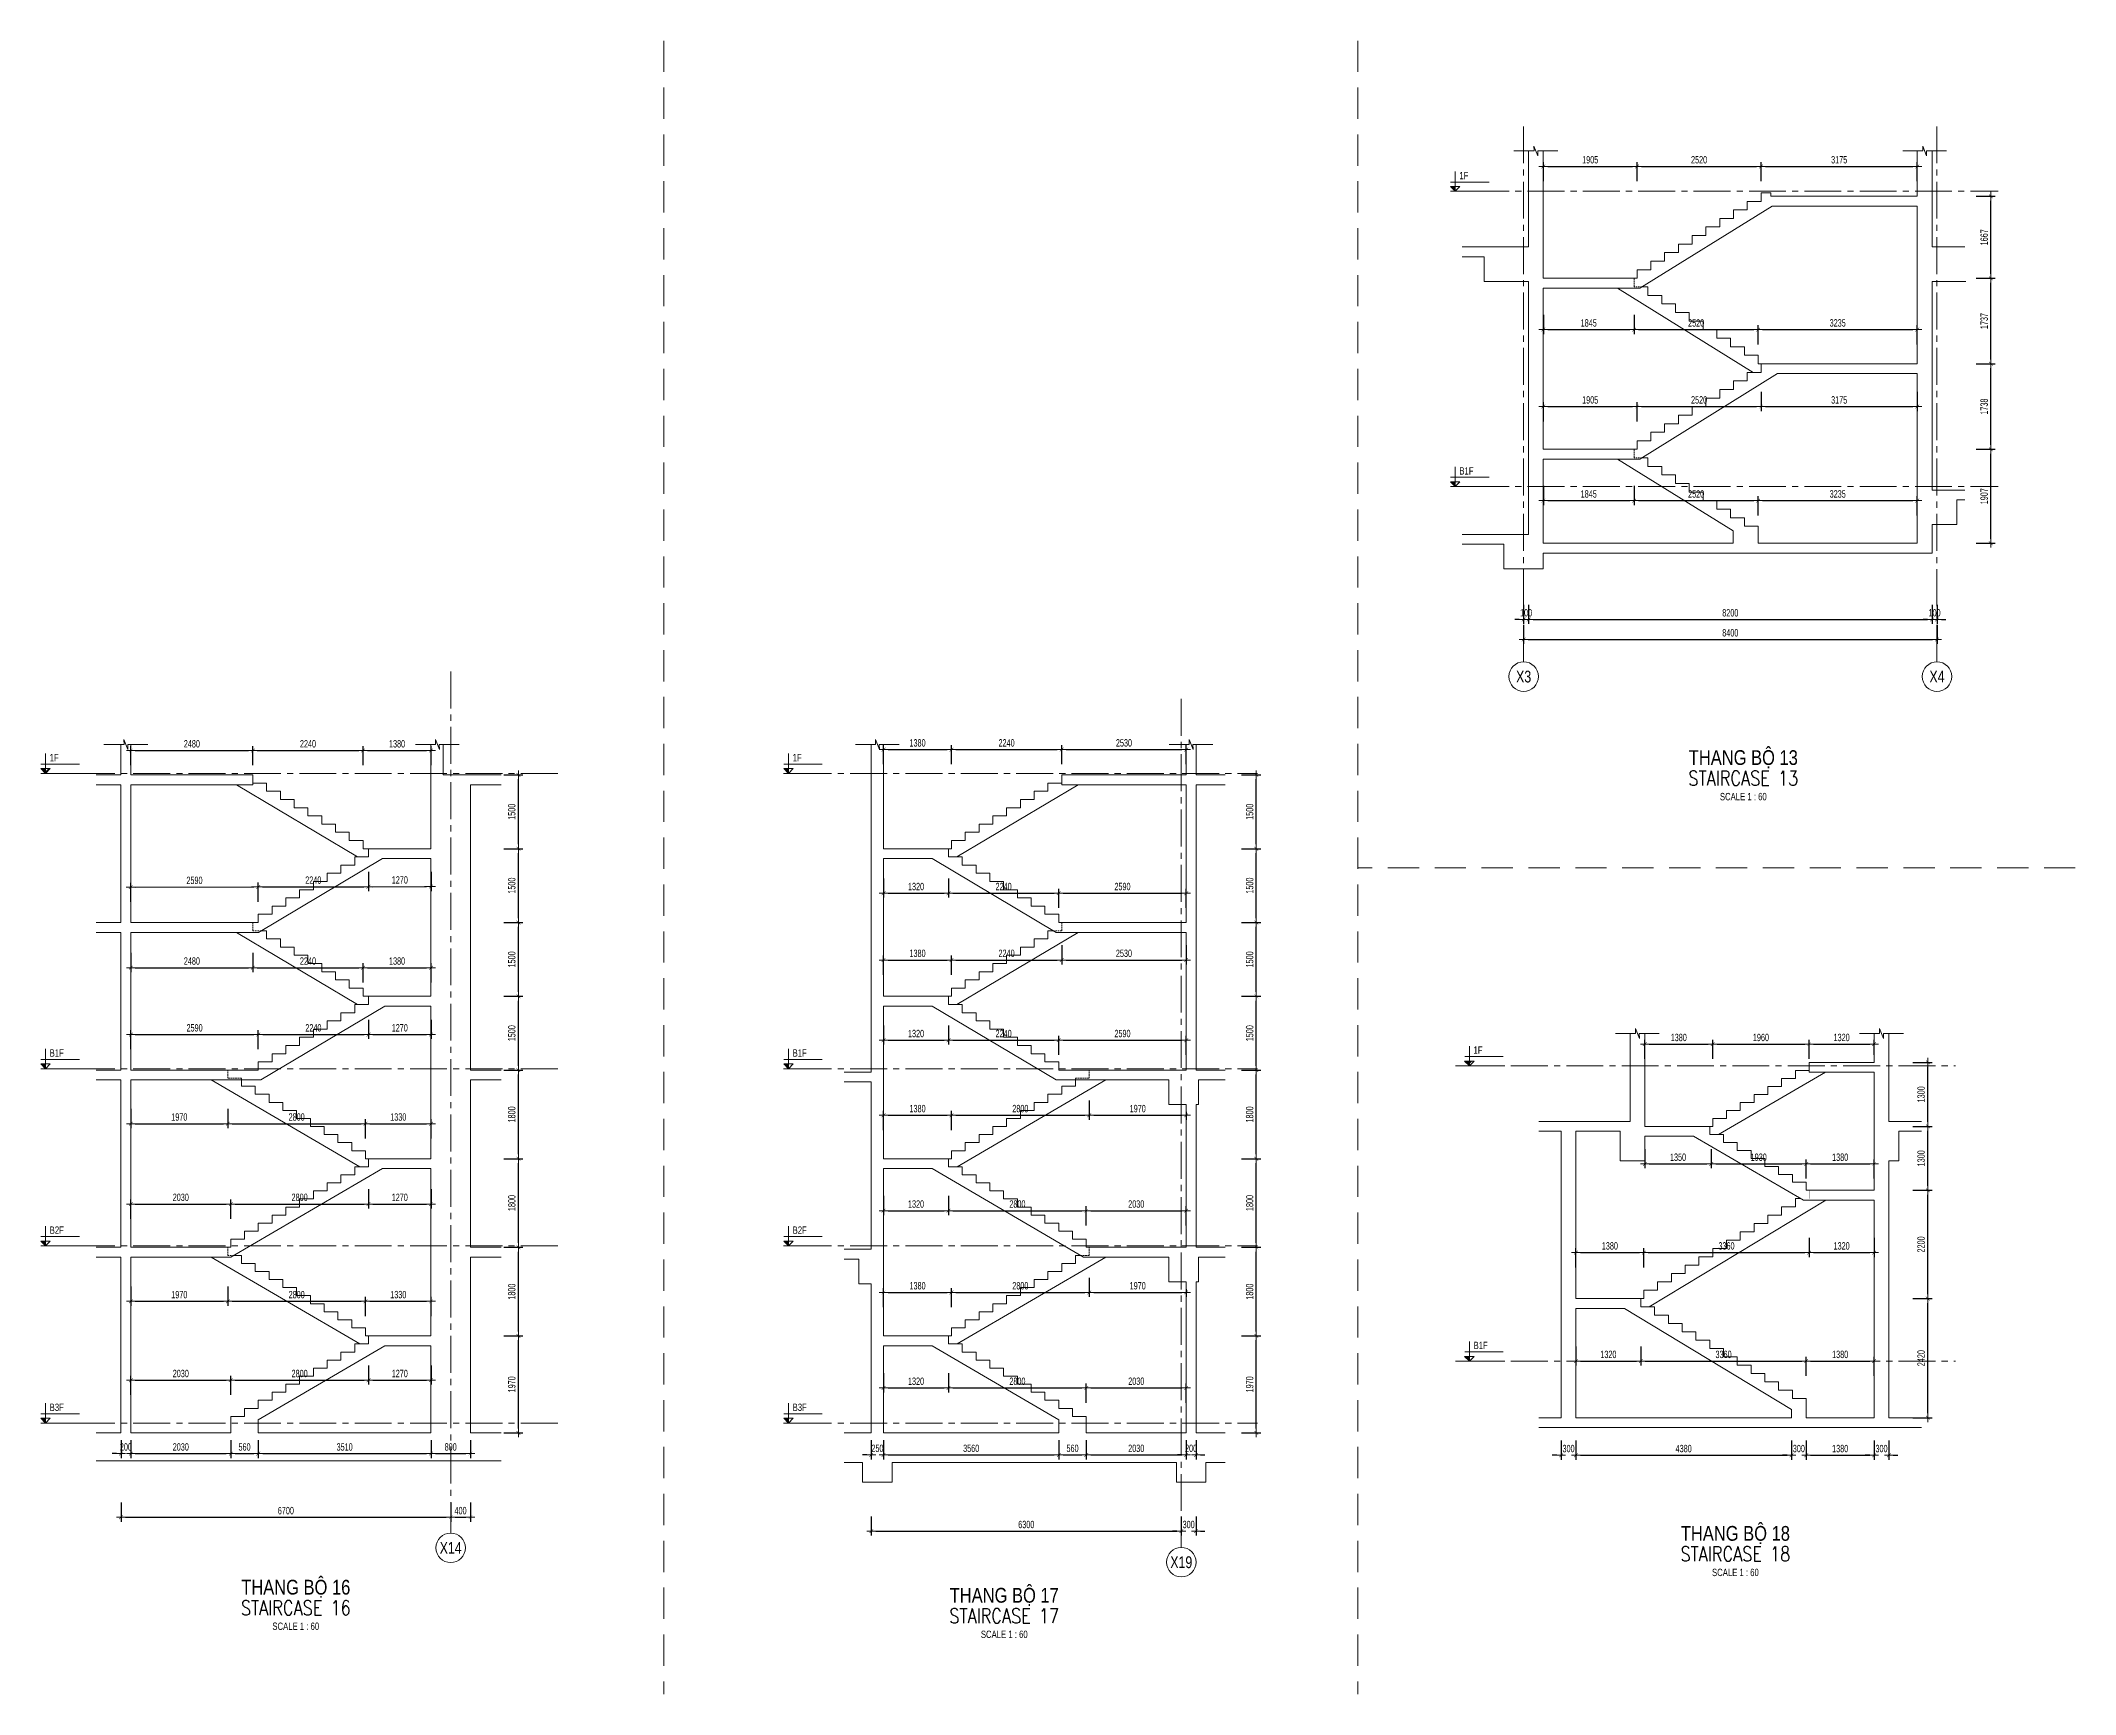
# Model space of a CAD drawing. Header units: millimetres. Extents: x -179076 to 254975, y -18667 to 296191.
# Drawn here: x 163167 to 204515, y 42634 to 76234 of the extents above; entities that cross this region are included whole.
import ezdxf
from ezdxf.enums import TextEntityAlignment as Align

# ---------------------------------------------------------------- set-up
doc = ezdxf.new("R2010")
doc.units = ezdxf.units.MM
doc.linetypes.add('CENTER2', pattern=[1.125, 0.75, -0.125, 0.125, -0.125])
doc.linetypes.add('HIDDEN2', pattern=[4.7625, 3.175, -1.5875])
doc.layers.get('Defpoints').update_dxf_attribs({"color": 151, "lineweight": 9})
for name, color, linetype, lineweight in [('NDC_S_ANNO', 7, 'Continuous', 20), ('NDC_S_AXIS', 5, 'CENTER2', 13), ('NDC_S_CONTINUOUS', 3, 'Continuous', 20), ('NDC_S_DIM', 1, 'Continuous', 15), ('NDC_S_ENG TITLE', 3, 'Continuous', 20), ('NDC_S_HIDDEN', 8, 'HIDDEN2', 13), ('NDC_S_SLAB', 2, 'Continuous', 20), ('NDC_S_SYMBOL', 1, 'Continuous', 15), ('NDC_S_TEXT SYMBOL', 7, 'Continuous', 20), ('NDC_S_VN TEXT', 7, 'Continuous', 20), ('NDC_S_VN TITLE', 6, 'Continuous', 35)]:
    doc.layers.add(name, color=color, linetype=linetype, lineweight=lineweight)
doc.styles.add('NDC_ANNO', font='', dxfattribs={"width": 0.8})
doc.styles.add('NDC_DIM', font='', dxfattribs={"width": 0.75})
doc.styles.add('NDC_EN TXT', font='romans.shx', dxfattribs={"width": 0.8})
doc.styles.add('NDC_VIE TXT', font='arial.ttf', dxfattribs={"width": 0.8})
doc.styles.get('NDC_ANNO').set_extended_font_data('Dotum')
doc.styles.get('NDC_DIM').set_extended_font_data('Dotum')
doc.dimstyles.new('NDC_dim_60', dxfattribs={"dimscale": 60, "dimtxt": 2.5, "dimasz": 1.5, "dimexe": 1.5, "dimexo": 2.5, "dimgap": 1, "dimtad": 1, "dimdec": 0, "dimzin": 0, "dimdsep": 46, "dimtxsty": 'NDC_DIM', "dimblk": 'DIMMARK', "dimcen": 0.09, "dimdle": 1.2, "dimclrd": 1, "dimclre": 1, "dimclrt": 3, "dimadec": 0, "dimazin": 0, "dimtfac": 1, "dimtdec": 0, "dimtix": 1, "dimtofl": 0, "dimtmove": 0, "dimatfit": 3, "dimfxl": 5, "dimfxlon": 1, "dimtolj": 1, "dimtzin": 0, "dimarcsym": 0})

msp = doc.modelspace()

# ---------------------------------------------------------------- blocks, each defined once
blk = doc.blocks.new('DIMMARK')
at = {"layer": 'NDC_S_DIM', "color": 1}
blk.add_line((-1.5, 0), (1, 0), dxfattribs=at)
at = {"layer": 'NDC_S_DIM', "color": 2, "const_width": 0.1}
blk.add_lwpolyline([(-0.42, -0.42), (0.42, 0.42)], dxfattribs=at)
blk = doc.blocks.new('*D1939')
at = {"layer": 'Defpoints', "color": 0, "transparency": 16777216}
for p in [(167029, 49016), (164999, 47946), (167029, 47946)]:
    blk.add_point(p, dxfattribs=at)
at = {"layer": 'NDC_S_DIM', "color": 1, "lineweight": -2, "transparency": 16777216}
for p, q in [((164999, 48716), (164999, 49106)), ((165089, 49016), (166939, 49016)), ((167029, 48716), (167029, 49106))]:
    blk.add_line(p, q, dxfattribs=at)
at = {"layer": 'NDC_S_DIM', "color": 1, "lineweight": -2, "transparency": 16777216, "xscale": 90, "yscale": 90, "zscale": 90, "rotation": 180}
blk.add_blockref('DIMMARK', (164999, 49016), dxfattribs=at)
at = {"layer": 'NDC_S_DIM', "color": 1, "lineweight": -2, "transparency": 16777216, "xscale": 90, "yscale": 90, "zscale": 90}
blk.add_blockref('DIMMARK', (167029, 49016), dxfattribs=at)
at = {"layer": 'NDC_S_DIM', "color": 3, "transparency": 16777216, "insert": (166014, 49151), "char_height": 150, "attachment_point": 5, "style": 'NDC_DIM'}
blk.add_mtext('\\A1;2030', dxfattribs=at)
blk = doc.blocks.new('*D1940')
at = {"layer": 'Defpoints', "color": 0, "transparency": 16777216}
for p in [(169829, 49752), (169829, 49016), (167029, 47946)]:
    blk.add_point(p, dxfattribs=at)
at = {"layer": 'NDC_S_DIM', "color": 1, "lineweight": -2, "transparency": 16777216}
for p, q in [((169829, 49316), (169829, 48926)), ((167029, 48716), (167029, 49106)), ((167119, 49016), (169739, 49016))]:
    blk.add_line(p, q, dxfattribs=at)
at = {"layer": 'NDC_S_DIM', "color": 1, "lineweight": -2, "transparency": 16777216, "xscale": 90, "yscale": 90, "zscale": 90, "rotation": 180}
blk.add_blockref('DIMMARK', (167029, 49016), dxfattribs=at)
at = {"layer": 'NDC_S_DIM', "color": 1, "lineweight": -2, "transparency": 16777216, "xscale": 90, "yscale": 90, "zscale": 90}
blk.add_blockref('DIMMARK', (169829, 49016), dxfattribs=at)
at = {"layer": 'NDC_S_DIM', "color": 3, "transparency": 16777216, "insert": (168429, 49151), "char_height": 150, "attachment_point": 5, "style": 'NDC_DIM'}
blk.add_mtext('\\A1;2800', dxfattribs=at)
blk = doc.blocks.new('*D1941')
at = {"layer": 'Defpoints', "color": 0, "transparency": 16777216}
for p in [(169829, 49752), (171099, 49716), (171099, 49016)]:
    blk.add_point(p, dxfattribs=at)
at = {"layer": 'NDC_S_DIM', "color": 1, "lineweight": -2, "transparency": 16777216}
for p, q in [((169829, 49316), (169829, 48926)), ((171099, 49316), (171099, 48926)), ((169919, 49016), (171009, 49016))]:
    blk.add_line(p, q, dxfattribs=at)
at = {"layer": 'NDC_S_DIM', "color": 1, "lineweight": -2, "transparency": 16777216, "xscale": 90, "yscale": 90, "zscale": 90, "rotation": 180}
blk.add_blockref('DIMMARK', (169829, 49016), dxfattribs=at)
at = {"layer": 'NDC_S_DIM', "color": 1, "lineweight": -2, "transparency": 16777216, "xscale": 90, "yscale": 90, "zscale": 90}
blk.add_blockref('DIMMARK', (171099, 49016), dxfattribs=at)
at = {"layer": 'NDC_S_DIM', "color": 3, "transparency": 16777216, "insert": (170464, 49151), "char_height": 150, "attachment_point": 5, "style": 'NDC_DIM'}
blk.add_mtext('\\A1;1270', dxfattribs=at)
blk = doc.blocks.new('*D1942')
at = {"layer": 'Defpoints', "color": 0, "transparency": 16777216}
for p in [(164999, 51716), (166969, 51716), (166969, 50619)]:
    blk.add_point(p, dxfattribs=at)
at = {"layer": 'NDC_S_DIM', "color": 1, "lineweight": -2, "transparency": 16777216}
for p, q in [((164999, 50919), (164999, 50529)), ((166969, 50919), (166969, 50529)), ((165089, 50619), (166879, 50619))]:
    blk.add_line(p, q, dxfattribs=at)
at = {"layer": 'NDC_S_DIM', "color": 1, "lineweight": -2, "transparency": 16777216, "xscale": 90, "yscale": 90, "zscale": 90, "rotation": 180}
blk.add_blockref('DIMMARK', (164999, 50619), dxfattribs=at)
at = {"layer": 'NDC_S_DIM', "color": 1, "lineweight": -2, "transparency": 16777216, "xscale": 90, "yscale": 90, "zscale": 90}
blk.add_blockref('DIMMARK', (166969, 50619), dxfattribs=at)
at = {"layer": 'NDC_S_DIM', "color": 3, "transparency": 16777216, "insert": (165984, 50754), "char_height": 150, "attachment_point": 5, "style": 'NDC_DIM'}
blk.add_mtext('\\A1;1970', dxfattribs=at)
blk = doc.blocks.new('*D1943')
at = {"layer": 'Defpoints', "color": 0, "transparency": 16777216}
for p in [(166969, 51716), (169769, 50619), (169769, 49916)]:
    blk.add_point(p, dxfattribs=at)
at = {"layer": 'NDC_S_DIM', "color": 1, "lineweight": -2, "transparency": 16777216}
for p, q in [((166969, 50919), (166969, 50529)), ((167059, 50619), (169679, 50619)), ((169769, 50319), (169769, 50709))]:
    blk.add_line(p, q, dxfattribs=at)
at = {"layer": 'NDC_S_DIM', "color": 1, "lineweight": -2, "transparency": 16777216, "xscale": 90, "yscale": 90, "zscale": 90, "rotation": 180}
blk.add_blockref('DIMMARK', (166969, 50619), dxfattribs=at)
at = {"layer": 'NDC_S_DIM', "color": 1, "lineweight": -2, "transparency": 16777216, "xscale": 90, "yscale": 90, "zscale": 90}
blk.add_blockref('DIMMARK', (169769, 50619), dxfattribs=at)
at = {"layer": 'NDC_S_DIM', "color": 3, "transparency": 16777216, "insert": (168369, 50754), "char_height": 150, "attachment_point": 5, "style": 'NDC_DIM'}
blk.add_mtext('\\A1;2800', dxfattribs=at)
blk = doc.blocks.new('*D1930')
at = {"layer": 'Defpoints', "color": 0, "transparency": 16777216}
for p in [(171099, 50619), (169769, 49916), (171099, 49916)]:
    blk.add_point(p, dxfattribs=at)
at = {"layer": 'NDC_S_DIM', "color": 1, "lineweight": -2, "transparency": 16777216}
for p, q in [((169769, 50319), (169769, 50709)), ((169859, 50619), (171009, 50619)), ((171099, 50319), (171099, 50709))]:
    blk.add_line(p, q, dxfattribs=at)
at = {"layer": 'NDC_S_DIM', "color": 1, "lineweight": -2, "transparency": 16777216, "xscale": 90, "yscale": 90, "zscale": 90, "rotation": 180}
blk.add_blockref('DIMMARK', (169769, 50619), dxfattribs=at)
at = {"layer": 'NDC_S_DIM', "color": 1, "lineweight": -2, "transparency": 16777216, "xscale": 90, "yscale": 90, "zscale": 90}
blk.add_blockref('DIMMARK', (171099, 50619), dxfattribs=at)
at = {"layer": 'NDC_S_DIM', "color": 3, "transparency": 16777216, "insert": (170434, 50754), "char_height": 150, "attachment_point": 5, "style": 'NDC_DIM'}
blk.add_mtext('\\A1;1330', dxfattribs=at)
blk = doc.blocks.new('*D1931')
at = {"layer": 'Defpoints', "color": 0, "transparency": 16777216}
for p in [(167029, 52596), (164999, 51716), (167029, 51716)]:
    blk.add_point(p, dxfattribs=at)
at = {"layer": 'NDC_S_DIM', "color": 1, "lineweight": -2, "transparency": 16777216}
for p, q in [((164999, 52296), (164999, 52686)), ((165089, 52596), (166939, 52596)), ((167029, 52296), (167029, 52686))]:
    blk.add_line(p, q, dxfattribs=at)
at = {"layer": 'NDC_S_DIM', "color": 1, "lineweight": -2, "transparency": 16777216, "xscale": 90, "yscale": 90, "zscale": 90, "rotation": 180}
blk.add_blockref('DIMMARK', (164999, 52596), dxfattribs=at)
at = {"layer": 'NDC_S_DIM', "color": 1, "lineweight": -2, "transparency": 16777216, "xscale": 90, "yscale": 90, "zscale": 90}
blk.add_blockref('DIMMARK', (167029, 52596), dxfattribs=at)
at = {"layer": 'NDC_S_DIM', "color": 3, "transparency": 16777216, "insert": (166014, 52731), "char_height": 150, "attachment_point": 5, "style": 'NDC_DIM'}
blk.add_mtext('\\A1;2030', dxfattribs=at)
blk = doc.blocks.new('*D1932')
at = {"layer": 'Defpoints', "color": 0, "transparency": 16777216}
for p in [(169829, 53352), (169829, 52596), (167029, 51716)]:
    blk.add_point(p, dxfattribs=at)
at = {"layer": 'NDC_S_DIM', "color": 1, "lineweight": -2, "transparency": 16777216}
for p, q in [((167029, 52296), (167029, 52686)), ((167119, 52596), (169739, 52596)), ((169829, 52896), (169829, 52506))]:
    blk.add_line(p, q, dxfattribs=at)
at = {"layer": 'NDC_S_DIM', "color": 1, "lineweight": -2, "transparency": 16777216, "xscale": 90, "yscale": 90, "zscale": 90, "rotation": 180}
blk.add_blockref('DIMMARK', (167029, 52596), dxfattribs=at)
at = {"layer": 'NDC_S_DIM', "color": 1, "lineweight": -2, "transparency": 16777216, "xscale": 90, "yscale": 90, "zscale": 90}
blk.add_blockref('DIMMARK', (169829, 52596), dxfattribs=at)
at = {"layer": 'NDC_S_DIM', "color": 3, "transparency": 16777216, "insert": (168429, 52731), "char_height": 150, "attachment_point": 5, "style": 'NDC_DIM'}
blk.add_mtext('\\A1;2800', dxfattribs=at)
blk = doc.blocks.new('*D1933')
at = {"layer": 'Defpoints', "color": 0, "transparency": 16777216}
for p in [(169829, 53352), (171099, 53316), (171099, 52596)]:
    blk.add_point(p, dxfattribs=at)
at = {"layer": 'NDC_S_DIM', "color": 1, "lineweight": -2, "transparency": 16777216}
for p, q in [((169829, 52896), (169829, 52506)), ((169919, 52596), (171009, 52596)), ((171099, 52896), (171099, 52506))]:
    blk.add_line(p, q, dxfattribs=at)
at = {"layer": 'NDC_S_DIM', "color": 1, "lineweight": -2, "transparency": 16777216, "xscale": 90, "yscale": 90, "zscale": 90, "rotation": 180}
blk.add_blockref('DIMMARK', (169829, 52596), dxfattribs=at)
at = {"layer": 'NDC_S_DIM', "color": 1, "lineweight": -2, "transparency": 16777216, "xscale": 90, "yscale": 90, "zscale": 90}
blk.add_blockref('DIMMARK', (171099, 52596), dxfattribs=at)
at = {"layer": 'NDC_S_DIM', "color": 3, "transparency": 16777216, "insert": (170464, 52731), "char_height": 150, "attachment_point": 5, "style": 'NDC_DIM'}
blk.add_mtext('\\A1;1270', dxfattribs=at)
blk = doc.blocks.new('*D1934')
at = {"layer": 'Defpoints', "color": 0, "transparency": 16777216}
for p in [(164999, 55316), (166969, 55316), (166969, 54228)]:
    blk.add_point(p, dxfattribs=at)
at = {"layer": 'NDC_S_DIM', "color": 1, "lineweight": -2, "transparency": 16777216}
for p, q in [((164999, 54528), (164999, 54138)), ((165089, 54228), (166879, 54228)), ((166969, 54528), (166969, 54138))]:
    blk.add_line(p, q, dxfattribs=at)
at = {"layer": 'NDC_S_DIM', "color": 1, "lineweight": -2, "transparency": 16777216, "xscale": 90, "yscale": 90, "zscale": 90, "rotation": 180}
blk.add_blockref('DIMMARK', (164999, 54228), dxfattribs=at)
at = {"layer": 'NDC_S_DIM', "color": 1, "lineweight": -2, "transparency": 16777216, "xscale": 90, "yscale": 90, "zscale": 90}
blk.add_blockref('DIMMARK', (166969, 54228), dxfattribs=at)
at = {"layer": 'NDC_S_DIM', "color": 3, "transparency": 16777216, "insert": (165984, 54363), "char_height": 150, "attachment_point": 5, "style": 'NDC_DIM'}
blk.add_mtext('\\A1;1970', dxfattribs=at)
blk = doc.blocks.new('*D1935')
at = {"layer": 'Defpoints', "color": 0, "transparency": 16777216}
for p in [(166969, 55316), (169769, 54228), (169769, 53516)]:
    blk.add_point(p, dxfattribs=at)
at = {"layer": 'NDC_S_DIM', "color": 1, "lineweight": -2, "transparency": 16777216}
for p, q in [((166969, 54528), (166969, 54138)), ((167059, 54228), (169679, 54228)), ((169769, 53928), (169769, 54318))]:
    blk.add_line(p, q, dxfattribs=at)
at = {"layer": 'NDC_S_DIM', "color": 1, "lineweight": -2, "transparency": 16777216, "xscale": 90, "yscale": 90, "zscale": 90, "rotation": 180}
blk.add_blockref('DIMMARK', (166969, 54228), dxfattribs=at)
at = {"layer": 'NDC_S_DIM', "color": 1, "lineweight": -2, "transparency": 16777216, "xscale": 90, "yscale": 90, "zscale": 90}
blk.add_blockref('DIMMARK', (169769, 54228), dxfattribs=at)
at = {"layer": 'NDC_S_DIM', "color": 3, "transparency": 16777216, "insert": (168369, 54363), "char_height": 150, "attachment_point": 5, "style": 'NDC_DIM'}
blk.add_mtext('\\A1;2800', dxfattribs=at)
blk = doc.blocks.new('*D1936')
at = {"layer": 'Defpoints', "color": 0, "transparency": 16777216}
for p in [(171099, 54228), (169769, 53516), (171099, 53516)]:
    blk.add_point(p, dxfattribs=at)
at = {"layer": 'NDC_S_DIM', "color": 1, "lineweight": -2, "transparency": 16777216}
for p, q in [((169769, 53928), (169769, 54318)), ((169859, 54228), (171009, 54228)), ((171099, 53928), (171099, 54318))]:
    blk.add_line(p, q, dxfattribs=at)
at = {"layer": 'NDC_S_DIM', "color": 1, "lineweight": -2, "transparency": 16777216, "xscale": 90, "yscale": 90, "zscale": 90, "rotation": 180}
blk.add_blockref('DIMMARK', (169769, 54228), dxfattribs=at)
at = {"layer": 'NDC_S_DIM', "color": 1, "lineweight": -2, "transparency": 16777216, "xscale": 90, "yscale": 90, "zscale": 90}
blk.add_blockref('DIMMARK', (171099, 54228), dxfattribs=at)
at = {"layer": 'NDC_S_DIM', "color": 3, "transparency": 16777216, "insert": (170434, 54363), "char_height": 150, "attachment_point": 5, "style": 'NDC_DIM'}
blk.add_mtext('\\A1;1330', dxfattribs=at)
blk = doc.blocks.new('*D1937')
at = {"layer": 'Defpoints', "color": 0, "transparency": 16777216}
for p in [(167589, 56040), (164999, 55316), (167589, 55316)]:
    blk.add_point(p, dxfattribs=at)
at = {"layer": 'NDC_S_DIM', "color": 1, "lineweight": -2, "transparency": 16777216}
for p, q in [((164999, 55740), (164999, 56130)), ((165089, 56040), (167499, 56040)), ((167589, 55740), (167589, 56130))]:
    blk.add_line(p, q, dxfattribs=at)
at = {"layer": 'NDC_S_DIM', "color": 1, "lineweight": -2, "transparency": 16777216, "xscale": 90, "yscale": 90, "zscale": 90, "rotation": 180}
blk.add_blockref('DIMMARK', (164999, 56040), dxfattribs=at)
at = {"layer": 'NDC_S_DIM', "color": 1, "lineweight": -2, "transparency": 16777216, "xscale": 90, "yscale": 90, "zscale": 90}
blk.add_blockref('DIMMARK', (167589, 56040), dxfattribs=at)
at = {"layer": 'NDC_S_DIM', "color": 3, "transparency": 16777216, "insert": (166294, 56175), "char_height": 150, "attachment_point": 5, "style": 'NDC_DIM'}
blk.add_mtext('\\A1;2590', dxfattribs=at)
blk = doc.blocks.new('*D1938')
at = {"layer": 'Defpoints', "color": 0, "transparency": 16777216}
for p in [(169829, 56649), (169829, 56040), (167589, 55316)]:
    blk.add_point(p, dxfattribs=at)
at = {"layer": 'NDC_S_DIM', "color": 1, "lineweight": -2, "transparency": 16777216}
for p, q in [((169829, 56340), (169829, 55950)), ((167589, 55740), (167589, 56130)), ((167679, 56040), (169739, 56040))]:
    blk.add_line(p, q, dxfattribs=at)
at = {"layer": 'NDC_S_DIM', "color": 1, "lineweight": -2, "transparency": 16777216, "xscale": 90, "yscale": 90, "zscale": 90, "rotation": 180}
blk.add_blockref('DIMMARK', (167589, 56040), dxfattribs=at)
at = {"layer": 'NDC_S_DIM', "color": 1, "lineweight": -2, "transparency": 16777216, "xscale": 90, "yscale": 90, "zscale": 90}
blk.add_blockref('DIMMARK', (169829, 56040), dxfattribs=at)
at = {"layer": 'NDC_S_DIM', "color": 3, "transparency": 16777216, "insert": (168709, 56175), "char_height": 150, "attachment_point": 5, "style": 'NDC_DIM'}
blk.add_mtext('\\A1;2240', dxfattribs=at)
blk = doc.blocks.new('*D1952')
at = {"layer": 'Defpoints', "color": 0, "transparency": 16777216}
for p in [(169829, 56649), (171099, 56616), (171099, 56040)]:
    blk.add_point(p, dxfattribs=at)
at = {"layer": 'NDC_S_DIM', "color": 1, "lineweight": -2, "transparency": 16777216}
for p, q in [((169829, 56340), (169829, 55950)), ((171099, 56340), (171099, 55950)), ((169919, 56040), (171009, 56040))]:
    blk.add_line(p, q, dxfattribs=at)
at = {"layer": 'NDC_S_DIM', "color": 1, "lineweight": -2, "transparency": 16777216, "xscale": 90, "yscale": 90, "zscale": 90, "rotation": 180}
blk.add_blockref('DIMMARK', (169829, 56040), dxfattribs=at)
at = {"layer": 'NDC_S_DIM', "color": 1, "lineweight": -2, "transparency": 16777216, "xscale": 90, "yscale": 90, "zscale": 90}
blk.add_blockref('DIMMARK', (171099, 56040), dxfattribs=at)
at = {"layer": 'NDC_S_DIM', "color": 3, "transparency": 16777216, "insert": (170464, 56175), "char_height": 150, "attachment_point": 5, "style": 'NDC_DIM'}
blk.add_mtext('\\A1;1270', dxfattribs=at)
blk = doc.blocks.new('*D1953')
at = {"layer": 'Defpoints', "color": 0, "transparency": 16777216}
for p in [(164999, 58316), (167479, 58316), (167479, 57397)]:
    blk.add_point(p, dxfattribs=at)
at = {"layer": 'NDC_S_DIM', "color": 1, "lineweight": -2, "transparency": 16777216}
for p, q in [((164999, 57697), (164999, 57307)), ((167479, 57697), (167479, 57307)), ((165089, 57397), (167389, 57397))]:
    blk.add_line(p, q, dxfattribs=at)
at = {"layer": 'NDC_S_DIM', "color": 1, "lineweight": -2, "transparency": 16777216, "xscale": 90, "yscale": 90, "zscale": 90, "rotation": 180}
blk.add_blockref('DIMMARK', (164999, 57397), dxfattribs=at)
at = {"layer": 'NDC_S_DIM', "color": 1, "lineweight": -2, "transparency": 16777216, "xscale": 90, "yscale": 90, "zscale": 90}
blk.add_blockref('DIMMARK', (167479, 57397), dxfattribs=at)
at = {"layer": 'NDC_S_DIM', "color": 3, "transparency": 16777216, "insert": (166239, 57532), "char_height": 150, "attachment_point": 5, "style": 'NDC_DIM'}
blk.add_mtext('\\A1;2480', dxfattribs=at)
blk = doc.blocks.new('*D1954')
at = {"layer": 'Defpoints', "color": 0, "transparency": 16777216}
for p in [(167479, 58316), (169719, 57397), (169719, 56816)]:
    blk.add_point(p, dxfattribs=at)
at = {"layer": 'NDC_S_DIM', "color": 1, "lineweight": -2, "transparency": 16777216}
for p, q in [((167479, 57697), (167479, 57307)), ((169719, 57097), (169719, 57487)), ((167569, 57397), (169629, 57397))]:
    blk.add_line(p, q, dxfattribs=at)
at = {"layer": 'NDC_S_DIM', "color": 1, "lineweight": -2, "transparency": 16777216, "xscale": 90, "yscale": 90, "zscale": 90, "rotation": 180}
blk.add_blockref('DIMMARK', (167479, 57397), dxfattribs=at)
at = {"layer": 'NDC_S_DIM', "color": 1, "lineweight": -2, "transparency": 16777216, "xscale": 90, "yscale": 90, "zscale": 90}
blk.add_blockref('DIMMARK', (169719, 57397), dxfattribs=at)
at = {"layer": 'NDC_S_DIM', "color": 3, "transparency": 16777216, "insert": (168599, 57532), "char_height": 150, "attachment_point": 5, "style": 'NDC_DIM'}
blk.add_mtext('\\A1;2240', dxfattribs=at)
blk = doc.blocks.new('*D1955')
at = {"layer": 'Defpoints', "color": 0, "transparency": 16777216}
for p in [(171099, 57397), (169719, 56816), (171099, 56816)]:
    blk.add_point(p, dxfattribs=at)
at = {"layer": 'NDC_S_DIM', "color": 1, "lineweight": -2, "transparency": 16777216}
for p, q in [((169719, 57097), (169719, 57487)), ((171099, 57097), (171099, 57487)), ((169809, 57397), (171009, 57397))]:
    blk.add_line(p, q, dxfattribs=at)
at = {"layer": 'NDC_S_DIM', "color": 1, "lineweight": -2, "transparency": 16777216, "xscale": 90, "yscale": 90, "zscale": 90, "rotation": 180}
blk.add_blockref('DIMMARK', (169719, 57397), dxfattribs=at)
at = {"layer": 'NDC_S_DIM', "color": 1, "lineweight": -2, "transparency": 16777216, "xscale": 90, "yscale": 90, "zscale": 90}
blk.add_blockref('DIMMARK', (171099, 57397), dxfattribs=at)
at = {"layer": 'NDC_S_DIM', "color": 3, "transparency": 16777216, "insert": (170409, 57532), "char_height": 150, "attachment_point": 5, "style": 'NDC_DIM'}
blk.add_mtext('\\A1;1380', dxfattribs=at)
blk = doc.blocks.new('*D1956')
at = {"layer": 'Defpoints', "color": 0, "transparency": 16777216}
for p in [(167587, 59039), (164999, 58316), (167589, 58321)]:
    blk.add_point(p, dxfattribs=at)
at = {"layer": 'NDC_S_DIM', "color": 1, "lineweight": -2, "transparency": 16777216}
for p, q in [((167588, 58739), (167587, 59129)), ((164998, 58733), (164997, 59123)), ((165087, 59034), (167497, 59039))]:
    blk.add_line(p, q, dxfattribs=at)
at = {"layer": 'NDC_S_DIM', "color": 1, "lineweight": -2, "transparency": 16777216, "xscale": 90, "yscale": 90, "zscale": 90}
for p, rotation in [((164997, 59033), 180.1186799226376), ((167587, 59039), 0.118679922637564)]:
    blk.add_blockref('DIMMARK', p, dxfattribs=dict(at, rotation=rotation))
at = {"layer": 'NDC_S_DIM', "color": 3, "transparency": 16777216, "insert": (166292, 59171), "char_height": 150, "attachment_point": 5, "rotation": 0.1187, "style": 'NDC_DIM'}
blk.add_mtext('\\A1;2590', dxfattribs=at)
blk = doc.blocks.new('*D1957')
at = {"layer": 'Defpoints', "color": 0, "transparency": 16777216}
for p in [(169826, 59649), (169827, 59043), (167589, 58321)]:
    blk.add_point(p, dxfattribs=at)
at = {"layer": 'NDC_S_DIM', "color": 1, "lineweight": -2, "transparency": 16777216}
for p, q in [((167588, 58739), (167587, 59129)), ((169826, 59343), (169827, 58953)), ((167677, 59039), (169737, 59043))]:
    blk.add_line(p, q, dxfattribs=at)
at = {"layer": 'NDC_S_DIM', "color": 1, "lineweight": -2, "transparency": 16777216, "xscale": 90, "yscale": 90, "zscale": 90}
for p, rotation in [((167587, 59039), 180.1186799227625), ((169827, 59043), 0.118679922762458)]:
    blk.add_blockref('DIMMARK', p, dxfattribs=dict(at, rotation=rotation))
at = {"layer": 'NDC_S_DIM', "color": 3, "transparency": 16777216, "insert": (168707, 59176), "char_height": 150, "attachment_point": 5, "rotation": 0.1187, "style": 'NDC_DIM'}
blk.add_mtext('\\A1;2240', dxfattribs=at)
blk = doc.blocks.new('*D1958')
at = {"layer": 'Defpoints', "color": 0, "transparency": 16777216}
for p in [(169829, 59649), (171099, 59616), (171100, 59046)]:
    blk.add_point(p, dxfattribs=at)
at = {"layer": 'NDC_S_DIM', "color": 1, "lineweight": -2, "transparency": 16777216}
for p, q in [((169829, 59343), (169830, 58953)), ((171099, 59346), (171100, 58956)), ((169920, 59044), (171010, 59046))]:
    blk.add_line(p, q, dxfattribs=at)
at = {"layer": 'NDC_S_DIM', "color": 1, "lineweight": -2, "transparency": 16777216, "xscale": 90, "yscale": 90, "zscale": 90}
for p, rotation in [((169830, 59043), 180.1186799227625), ((171100, 59046), 0.118679922762458)]:
    blk.add_blockref('DIMMARK', p, dxfattribs=dict(at, rotation=rotation))
at = {"layer": 'NDC_S_DIM', "color": 3, "transparency": 16777216, "insert": (170465, 59180), "char_height": 150, "attachment_point": 5, "rotation": 0.1187, "style": 'NDC_DIM'}
blk.add_mtext('\\A1;1270', dxfattribs=at)
blk = doc.blocks.new('*D1959')
at = {"layer": 'Defpoints', "color": 0, "transparency": 16777216}
for p in [(167479, 61811), (164999, 61316), (167479, 61316)]:
    blk.add_point(p, dxfattribs=at)
at = {"layer": 'NDC_S_DIM', "color": 1, "lineweight": -2, "transparency": 16777216}
for p, q in [((164999, 61511), (164999, 61901)), ((165089, 61811), (167389, 61811)), ((167479, 61511), (167479, 61901))]:
    blk.add_line(p, q, dxfattribs=at)
at = {"layer": 'NDC_S_DIM', "color": 1, "lineweight": -2, "transparency": 16777216, "xscale": 90, "yscale": 90, "zscale": 90, "rotation": 180}
blk.add_blockref('DIMMARK', (164999, 61811), dxfattribs=at)
at = {"layer": 'NDC_S_DIM', "color": 1, "lineweight": -2, "transparency": 16777216, "xscale": 90, "yscale": 90, "zscale": 90}
blk.add_blockref('DIMMARK', (167479, 61811), dxfattribs=at)
at = {"layer": 'NDC_S_DIM', "color": 3, "transparency": 16777216, "insert": (166239, 61946), "char_height": 150, "attachment_point": 5, "style": 'NDC_DIM'}
blk.add_mtext('\\A1;2480', dxfattribs=at)
blk = doc.blocks.new('*D1944')
at = {"layer": 'Defpoints', "color": 0, "transparency": 16777216}
for p in [(169719, 61811), (167479, 61316), (169719, 59816)]:
    blk.add_point(p, dxfattribs=at)
at = {"layer": 'NDC_S_DIM', "color": 1, "lineweight": -2, "transparency": 16777216}
for p, q in [((167479, 61511), (167479, 61901)), ((167569, 61811), (169629, 61811)), ((169719, 61511), (169719, 61901))]:
    blk.add_line(p, q, dxfattribs=at)
at = {"layer": 'NDC_S_DIM', "color": 1, "lineweight": -2, "transparency": 16777216, "xscale": 90, "yscale": 90, "zscale": 90, "rotation": 180}
blk.add_blockref('DIMMARK', (167479, 61811), dxfattribs=at)
at = {"layer": 'NDC_S_DIM', "color": 1, "lineweight": -2, "transparency": 16777216, "xscale": 90, "yscale": 90, "zscale": 90}
blk.add_blockref('DIMMARK', (169719, 61811), dxfattribs=at)
at = {"layer": 'NDC_S_DIM', "color": 3, "transparency": 16777216, "insert": (168599, 61946), "char_height": 150, "attachment_point": 5, "style": 'NDC_DIM'}
blk.add_mtext('\\A1;2240', dxfattribs=at)
blk = doc.blocks.new('*D1945')
at = {"layer": 'Defpoints', "color": 0, "transparency": 16777216}
for p in [(171099, 61811), (169719, 59816), (171099, 59816)]:
    blk.add_point(p, dxfattribs=at)
at = {"layer": 'NDC_S_DIM', "color": 1, "lineweight": -2, "transparency": 16777216}
for p, q in [((169719, 61511), (169719, 61901)), ((169809, 61811), (171009, 61811)), ((171099, 61511), (171099, 61901))]:
    blk.add_line(p, q, dxfattribs=at)
at = {"layer": 'NDC_S_DIM', "color": 1, "lineweight": -2, "transparency": 16777216, "xscale": 90, "yscale": 90, "zscale": 90, "rotation": 180}
blk.add_blockref('DIMMARK', (169719, 61811), dxfattribs=at)
at = {"layer": 'NDC_S_DIM', "color": 1, "lineweight": -2, "transparency": 16777216, "xscale": 90, "yscale": 90, "zscale": 90}
blk.add_blockref('DIMMARK', (171099, 61811), dxfattribs=at)
at = {"layer": 'NDC_S_DIM', "color": 3, "transparency": 16777216, "insert": (170409, 61946), "char_height": 150, "attachment_point": 5, "style": 'NDC_DIM'}
blk.add_mtext('\\A1;1380', dxfattribs=at)
blk = doc.blocks.new('*D1946')
at = {"layer": 'Defpoints', "color": 0, "transparency": 16777216}
for p in [(180296, 49916), (181616, 49916), (181616, 48859)]:
    blk.add_point(p, dxfattribs=at)
at = {"layer": 'NDC_S_DIM', "color": 1, "lineweight": -2, "transparency": 16777216}
for p, q in [((180296, 49159), (180296, 48769)), ((180386, 48859), (181526, 48859)), ((181616, 49159), (181616, 48769))]:
    blk.add_line(p, q, dxfattribs=at)
at = {"layer": 'NDC_S_DIM', "color": 1, "lineweight": -2, "transparency": 16777216, "xscale": 90, "yscale": 90, "zscale": 90, "rotation": 180}
blk.add_blockref('DIMMARK', (180296, 48859), dxfattribs=at)
at = {"layer": 'NDC_S_DIM', "color": 1, "lineweight": -2, "transparency": 16777216, "xscale": 90, "yscale": 90, "zscale": 90}
blk.add_blockref('DIMMARK', (181616, 48859), dxfattribs=at)
at = {"layer": 'NDC_S_DIM', "color": 3, "transparency": 16777216, "insert": (180956, 48994), "char_height": 150, "attachment_point": 5, "style": 'NDC_DIM'}
blk.add_mtext('\\A1;1320', dxfattribs=at)
blk = doc.blocks.new('*D1947')
at = {"layer": 'Defpoints', "color": 0, "transparency": 16777216}
for p in [(181616, 49916), (184416, 48859), (184416, 47946)]:
    blk.add_point(p, dxfattribs=at)
at = {"layer": 'NDC_S_DIM', "color": 1, "lineweight": -2, "transparency": 16777216}
for p, q in [((181616, 49159), (181616, 48769)), ((181706, 48859), (184326, 48859)), ((184416, 48559), (184416, 48949))]:
    blk.add_line(p, q, dxfattribs=at)
at = {"layer": 'NDC_S_DIM', "color": 1, "lineweight": -2, "transparency": 16777216, "xscale": 90, "yscale": 90, "zscale": 90, "rotation": 180}
blk.add_blockref('DIMMARK', (181616, 48859), dxfattribs=at)
at = {"layer": 'NDC_S_DIM', "color": 1, "lineweight": -2, "transparency": 16777216, "xscale": 90, "yscale": 90, "zscale": 90}
blk.add_blockref('DIMMARK', (184416, 48859), dxfattribs=at)
at = {"layer": 'NDC_S_DIM', "color": 3, "transparency": 16777216, "insert": (183016, 48994), "char_height": 150, "attachment_point": 5, "style": 'NDC_DIM'}
blk.add_mtext('\\A1;2800', dxfattribs=at)
blk = doc.blocks.new('*D1948')
at = {"layer": 'Defpoints', "color": 0, "transparency": 16777216}
for p in [(186446, 48859), (184416, 47946), (186446, 47946)]:
    blk.add_point(p, dxfattribs=at)
at = {"layer": 'NDC_S_DIM', "color": 1, "lineweight": -2, "transparency": 16777216}
for p, q in [((184416, 48559), (184416, 48949)), ((184506, 48859), (186356, 48859)), ((186446, 48559), (186446, 48949))]:
    blk.add_line(p, q, dxfattribs=at)
at = {"layer": 'NDC_S_DIM', "color": 1, "lineweight": -2, "transparency": 16777216, "xscale": 90, "yscale": 90, "zscale": 90, "rotation": 180}
blk.add_blockref('DIMMARK', (184416, 48859), dxfattribs=at)
at = {"layer": 'NDC_S_DIM', "color": 1, "lineweight": -2, "transparency": 16777216, "xscale": 90, "yscale": 90, "zscale": 90}
blk.add_blockref('DIMMARK', (186446, 48859), dxfattribs=at)
at = {"layer": 'NDC_S_DIM', "color": 3, "transparency": 16777216, "insert": (185431, 48994), "char_height": 150, "attachment_point": 5, "style": 'NDC_DIM'}
blk.add_mtext('\\A1;2030', dxfattribs=at)
blk = doc.blocks.new('*D1949')
at = {"layer": 'Defpoints', "color": 0, "transparency": 16777216}
for p in [(181676, 50799), (180296, 49916), (181676, 49916)]:
    blk.add_point(p, dxfattribs=at)
at = {"layer": 'NDC_S_DIM', "color": 1, "lineweight": -2, "transparency": 16777216}
for p, q in [((180296, 50499), (180296, 50889)), ((181676, 50499), (181676, 50889)), ((180386, 50799), (181586, 50799))]:
    blk.add_line(p, q, dxfattribs=at)
at = {"layer": 'NDC_S_DIM', "color": 1, "lineweight": -2, "transparency": 16777216, "xscale": 90, "yscale": 90, "zscale": 90, "rotation": 180}
blk.add_blockref('DIMMARK', (180296, 50799), dxfattribs=at)
at = {"layer": 'NDC_S_DIM', "color": 1, "lineweight": -2, "transparency": 16777216, "xscale": 90, "yscale": 90, "zscale": 90}
blk.add_blockref('DIMMARK', (181676, 50799), dxfattribs=at)
at = {"layer": 'NDC_S_DIM', "color": 3, "transparency": 16777216, "insert": (180986, 50934), "char_height": 150, "attachment_point": 5, "style": 'NDC_DIM'}
blk.add_mtext('\\A1;1380', dxfattribs=at)
blk = doc.blocks.new('*D1950')
at = {"layer": 'Defpoints', "color": 0, "transparency": 16777216}
for p in [(184476, 51552), (184476, 50799), (181676, 49916)]:
    blk.add_point(p, dxfattribs=at)
at = {"layer": 'NDC_S_DIM', "color": 1, "lineweight": -2, "transparency": 16777216}
for p, q in [((181676, 50499), (181676, 50889)), ((184476, 51099), (184476, 50709)), ((181766, 50799), (184386, 50799))]:
    blk.add_line(p, q, dxfattribs=at)
at = {"layer": 'NDC_S_DIM', "color": 1, "lineweight": -2, "transparency": 16777216, "xscale": 90, "yscale": 90, "zscale": 90, "rotation": 180}
blk.add_blockref('DIMMARK', (181676, 50799), dxfattribs=at)
at = {"layer": 'NDC_S_DIM', "color": 1, "lineweight": -2, "transparency": 16777216, "xscale": 90, "yscale": 90, "zscale": 90}
blk.add_blockref('DIMMARK', (184476, 50799), dxfattribs=at)
at = {"layer": 'NDC_S_DIM', "color": 3, "transparency": 16777216, "insert": (183076, 50934), "char_height": 150, "attachment_point": 5, "style": 'NDC_DIM'}
blk.add_mtext('\\A1;2800', dxfattribs=at)
blk = doc.blocks.new('*D1951')
at = {"layer": 'Defpoints', "color": 0, "transparency": 16777216}
for p in [(184476, 51552), (186446, 51016), (186446, 50799)]:
    blk.add_point(p, dxfattribs=at)
at = {"layer": 'NDC_S_DIM', "color": 1, "lineweight": -2, "transparency": 16777216}
for p, q in [((184476, 51099), (184476, 50709)), ((186446, 50866), (186446, 50709)), ((184566, 50799), (186356, 50799))]:
    blk.add_line(p, q, dxfattribs=at)
at = {"layer": 'NDC_S_DIM', "color": 1, "lineweight": -2, "transparency": 16777216, "xscale": 90, "yscale": 90, "zscale": 90, "rotation": 180}
blk.add_blockref('DIMMARK', (184476, 50799), dxfattribs=at)
at = {"layer": 'NDC_S_DIM', "color": 1, "lineweight": -2, "transparency": 16777216, "xscale": 90, "yscale": 90, "zscale": 90}
blk.add_blockref('DIMMARK', (186446, 50799), dxfattribs=at)
at = {"layer": 'NDC_S_DIM', "color": 3, "transparency": 16777216, "insert": (185461, 50934), "char_height": 150, "attachment_point": 5, "style": 'NDC_DIM'}
blk.add_mtext('\\A1;1970', dxfattribs=at)
blk = doc.blocks.new('*D1960')
at = {"layer": 'Defpoints', "color": 0, "transparency": 16777216}
for p in [(181616, 53352), (180296, 53316), (181616, 52460)]:
    blk.add_point(p, dxfattribs=at)
at = {"layer": 'NDC_S_DIM', "color": 1, "lineweight": -2, "transparency": 16777216}
for p, q in [((180296, 52760), (180296, 52370)), ((181616, 52760), (181616, 52370)), ((180386, 52460), (181526, 52460))]:
    blk.add_line(p, q, dxfattribs=at)
at = {"layer": 'NDC_S_DIM', "color": 1, "lineweight": -2, "transparency": 16777216, "xscale": 90, "yscale": 90, "zscale": 90, "rotation": 180}
blk.add_blockref('DIMMARK', (180296, 52460), dxfattribs=at)
at = {"layer": 'NDC_S_DIM', "color": 1, "lineweight": -2, "transparency": 16777216, "xscale": 90, "yscale": 90, "zscale": 90}
blk.add_blockref('DIMMARK', (181616, 52460), dxfattribs=at)
at = {"layer": 'NDC_S_DIM', "color": 3, "transparency": 16777216, "insert": (180956, 52595), "char_height": 150, "attachment_point": 5, "style": 'NDC_DIM'}
blk.add_mtext('\\A1;1320', dxfattribs=at)
blk = doc.blocks.new('*D1961')
at = {"layer": 'Defpoints', "color": 0, "transparency": 16777216}
for p in [(181616, 53352), (184416, 52460), (184416, 51716)]:
    blk.add_point(p, dxfattribs=at)
at = {"layer": 'NDC_S_DIM', "color": 1, "lineweight": -2, "transparency": 16777216}
for p, q in [((181616, 52760), (181616, 52370)), ((184416, 52160), (184416, 52550)), ((181706, 52460), (184326, 52460))]:
    blk.add_line(p, q, dxfattribs=at)
at = {"layer": 'NDC_S_DIM', "color": 1, "lineweight": -2, "transparency": 16777216, "xscale": 90, "yscale": 90, "zscale": 90, "rotation": 180}
blk.add_blockref('DIMMARK', (181616, 52460), dxfattribs=at)
at = {"layer": 'NDC_S_DIM', "color": 1, "lineweight": -2, "transparency": 16777216, "xscale": 90, "yscale": 90, "zscale": 90}
blk.add_blockref('DIMMARK', (184416, 52460), dxfattribs=at)
at = {"layer": 'NDC_S_DIM', "color": 3, "transparency": 16777216, "insert": (183016, 52595), "char_height": 150, "attachment_point": 5, "style": 'NDC_DIM'}
blk.add_mtext('\\A1;2800', dxfattribs=at)
blk = doc.blocks.new('*D1962')
at = {"layer": 'Defpoints', "color": 0, "transparency": 16777216}
for p in [(186446, 52460), (184416, 51716), (186446, 51716)]:
    blk.add_point(p, dxfattribs=at)
at = {"layer": 'NDC_S_DIM', "color": 1, "lineweight": -2, "transparency": 16777216}
for p, q in [((184416, 52160), (184416, 52550)), ((186446, 52160), (186446, 52550)), ((184506, 52460), (186356, 52460))]:
    blk.add_line(p, q, dxfattribs=at)
at = {"layer": 'NDC_S_DIM', "color": 1, "lineweight": -2, "transparency": 16777216, "xscale": 90, "yscale": 90, "zscale": 90, "rotation": 180}
blk.add_blockref('DIMMARK', (184416, 52460), dxfattribs=at)
at = {"layer": 'NDC_S_DIM', "color": 1, "lineweight": -2, "transparency": 16777216, "xscale": 90, "yscale": 90, "zscale": 90}
blk.add_blockref('DIMMARK', (186446, 52460), dxfattribs=at)
at = {"layer": 'NDC_S_DIM', "color": 3, "transparency": 16777216, "insert": (185431, 52595), "char_height": 150, "attachment_point": 5, "style": 'NDC_DIM'}
blk.add_mtext('\\A1;2030', dxfattribs=at)
blk = doc.blocks.new('*D1963')
at = {"layer": 'Defpoints', "color": 0, "transparency": 16777216}
for p in [(181676, 54399), (180296, 53516), (181676, 53516)]:
    blk.add_point(p, dxfattribs=at)
at = {"layer": 'NDC_S_DIM', "color": 1, "lineweight": -2, "transparency": 16777216}
for p, q in [((180296, 54099), (180296, 54489)), ((180386, 54399), (181586, 54399)), ((181676, 54099), (181676, 54489))]:
    blk.add_line(p, q, dxfattribs=at)
at = {"layer": 'NDC_S_DIM', "color": 1, "lineweight": -2, "transparency": 16777216, "xscale": 90, "yscale": 90, "zscale": 90, "rotation": 180}
blk.add_blockref('DIMMARK', (180296, 54399), dxfattribs=at)
at = {"layer": 'NDC_S_DIM', "color": 1, "lineweight": -2, "transparency": 16777216, "xscale": 90, "yscale": 90, "zscale": 90}
blk.add_blockref('DIMMARK', (181676, 54399), dxfattribs=at)
at = {"layer": 'NDC_S_DIM', "color": 3, "transparency": 16777216, "insert": (180986, 54534), "char_height": 150, "attachment_point": 5, "style": 'NDC_DIM'}
blk.add_mtext('\\A1;1380', dxfattribs=at)
blk = doc.blocks.new('*D1964')
at = {"layer": 'Defpoints', "color": 0, "transparency": 16777216}
for p in [(184476, 55152), (184476, 54399), (181676, 53516)]:
    blk.add_point(p, dxfattribs=at)
at = {"layer": 'NDC_S_DIM', "color": 1, "lineweight": -2, "transparency": 16777216}
for p, q in [((184476, 54699), (184476, 54309)), ((181676, 54099), (181676, 54489)), ((181766, 54399), (184386, 54399))]:
    blk.add_line(p, q, dxfattribs=at)
at = {"layer": 'NDC_S_DIM', "color": 1, "lineweight": -2, "transparency": 16777216, "xscale": 90, "yscale": 90, "zscale": 90, "rotation": 180}
blk.add_blockref('DIMMARK', (181676, 54399), dxfattribs=at)
at = {"layer": 'NDC_S_DIM', "color": 1, "lineweight": -2, "transparency": 16777216, "xscale": 90, "yscale": 90, "zscale": 90}
blk.add_blockref('DIMMARK', (184476, 54399), dxfattribs=at)
at = {"layer": 'NDC_S_DIM', "color": 3, "transparency": 16777216, "insert": (183076, 54534), "char_height": 150, "attachment_point": 5, "style": 'NDC_DIM'}
blk.add_mtext('\\A1;2800', dxfattribs=at)
blk = doc.blocks.new('*D1965')
at = {"layer": 'Defpoints', "color": 0, "transparency": 16777216}
for p in [(184476, 55152), (186446, 54616), (186446, 54399)]:
    blk.add_point(p, dxfattribs=at)
at = {"layer": 'NDC_S_DIM', "color": 1, "lineweight": -2, "transparency": 16777216}
for p, q in [((184476, 54699), (184476, 54309)), ((184566, 54399), (186356, 54399)), ((186446, 54466), (186446, 54309))]:
    blk.add_line(p, q, dxfattribs=at)
at = {"layer": 'NDC_S_DIM', "color": 1, "lineweight": -2, "transparency": 16777216, "xscale": 90, "yscale": 90, "zscale": 90, "rotation": 180}
blk.add_blockref('DIMMARK', (184476, 54399), dxfattribs=at)
at = {"layer": 'NDC_S_DIM', "color": 1, "lineweight": -2, "transparency": 16777216, "xscale": 90, "yscale": 90, "zscale": 90}
blk.add_blockref('DIMMARK', (186446, 54399), dxfattribs=at)
at = {"layer": 'NDC_S_DIM', "color": 3, "transparency": 16777216, "insert": (185461, 54534), "char_height": 150, "attachment_point": 5, "style": 'NDC_DIM'}
blk.add_mtext('\\A1;1970', dxfattribs=at)
blk = doc.blocks.new('*D1966')
at = {"layer": 'Defpoints', "color": 0, "transparency": 16777216}
for p in [(180296, 56816), (181616, 56816), (181616, 55924)]:
    blk.add_point(p, dxfattribs=at)
at = {"layer": 'NDC_S_DIM', "color": 1, "lineweight": -2, "transparency": 16777216}
for p, q in [((180296, 56224), (180296, 55834)), ((180386, 55924), (181526, 55924)), ((181616, 56224), (181616, 55834))]:
    blk.add_line(p, q, dxfattribs=at)
at = {"layer": 'NDC_S_DIM', "color": 1, "lineweight": -2, "transparency": 16777216, "xscale": 90, "yscale": 90, "zscale": 90, "rotation": 180}
blk.add_blockref('DIMMARK', (180296, 55924), dxfattribs=at)
at = {"layer": 'NDC_S_DIM', "color": 1, "lineweight": -2, "transparency": 16777216, "xscale": 90, "yscale": 90, "zscale": 90}
blk.add_blockref('DIMMARK', (181616, 55924), dxfattribs=at)
at = {"layer": 'NDC_S_DIM', "color": 3, "transparency": 16777216, "insert": (180956, 56059), "char_height": 150, "attachment_point": 5, "style": 'NDC_DIM'}
blk.add_mtext('\\A1;1320', dxfattribs=at)
blk = doc.blocks.new('*D1967')
at = {"layer": 'Defpoints', "color": 0, "transparency": 16777216}
for p in [(181616, 56816), (183856, 55924), (183856, 55316)]:
    blk.add_point(p, dxfattribs=at)
at = {"layer": 'NDC_S_DIM', "color": 1, "lineweight": -2, "transparency": 16777216}
for p, q in [((181616, 56224), (181616, 55834)), ((181706, 55924), (183766, 55924)), ((183856, 55624), (183856, 56014))]:
    blk.add_line(p, q, dxfattribs=at)
at = {"layer": 'NDC_S_DIM', "color": 1, "lineweight": -2, "transparency": 16777216, "xscale": 90, "yscale": 90, "zscale": 90, "rotation": 180}
blk.add_blockref('DIMMARK', (181616, 55924), dxfattribs=at)
at = {"layer": 'NDC_S_DIM', "color": 1, "lineweight": -2, "transparency": 16777216, "xscale": 90, "yscale": 90, "zscale": 90}
blk.add_blockref('DIMMARK', (183856, 55924), dxfattribs=at)
at = {"layer": 'NDC_S_DIM', "color": 3, "transparency": 16777216, "insert": (182736, 56059), "char_height": 150, "attachment_point": 5, "style": 'NDC_DIM'}
blk.add_mtext('\\A1;2240', dxfattribs=at)
blk = doc.blocks.new('*D1968')
at = {"layer": 'Defpoints', "color": 0, "transparency": 16777216}
for p in [(186446, 55924), (183856, 55316), (186446, 55316)]:
    blk.add_point(p, dxfattribs=at)
at = {"layer": 'NDC_S_DIM', "color": 1, "lineweight": -2, "transparency": 16777216}
for p, q in [((183856, 55624), (183856, 56014)), ((183946, 55924), (186356, 55924)), ((186446, 55624), (186446, 56014))]:
    blk.add_line(p, q, dxfattribs=at)
at = {"layer": 'NDC_S_DIM', "color": 1, "lineweight": -2, "transparency": 16777216, "xscale": 90, "yscale": 90, "zscale": 90, "rotation": 180}
blk.add_blockref('DIMMARK', (183856, 55924), dxfattribs=at)
at = {"layer": 'NDC_S_DIM', "color": 1, "lineweight": -2, "transparency": 16777216, "xscale": 90, "yscale": 90, "zscale": 90}
blk.add_blockref('DIMMARK', (186446, 55924), dxfattribs=at)
at = {"layer": 'NDC_S_DIM', "color": 3, "transparency": 16777216, "insert": (185151, 56059), "char_height": 150, "attachment_point": 5, "style": 'NDC_DIM'}
blk.add_mtext('\\A1;2590', dxfattribs=at)
blk = doc.blocks.new('*D1969')
at = {"layer": 'Defpoints', "color": 0, "transparency": 16777216}
for p in [(181676, 57553), (180296, 56816), (181676, 56816)]:
    blk.add_point(p, dxfattribs=at)
at = {"layer": 'NDC_S_DIM', "color": 1, "lineweight": -2, "transparency": 16777216}
for p, q in [((180296, 57253), (180296, 57643)), ((180386, 57553), (181586, 57553)), ((181676, 57253), (181676, 57643))]:
    blk.add_line(p, q, dxfattribs=at)
at = {"layer": 'NDC_S_DIM', "color": 1, "lineweight": -2, "transparency": 16777216, "xscale": 90, "yscale": 90, "zscale": 90, "rotation": 180}
blk.add_blockref('DIMMARK', (180296, 57553), dxfattribs=at)
at = {"layer": 'NDC_S_DIM', "color": 1, "lineweight": -2, "transparency": 16777216, "xscale": 90, "yscale": 90, "zscale": 90}
blk.add_blockref('DIMMARK', (181676, 57553), dxfattribs=at)
at = {"layer": 'NDC_S_DIM', "color": 3, "transparency": 16777216, "insert": (180986, 57689), "char_height": 150, "attachment_point": 5, "style": 'NDC_DIM'}
blk.add_mtext('\\A1;1380', dxfattribs=at)
blk = doc.blocks.new('*D1970')
at = {"layer": 'Defpoints', "color": 0, "transparency": 16777216}
for p in [(183916, 58149), (183916, 57553), (181676, 56816)]:
    blk.add_point(p, dxfattribs=at)
at = {"layer": 'NDC_S_DIM', "color": 1, "lineweight": -2, "transparency": 16777216}
for p, q in [((181676, 57253), (181676, 57643)), ((181766, 57553), (183826, 57553)), ((183916, 57853), (183916, 57463))]:
    blk.add_line(p, q, dxfattribs=at)
at = {"layer": 'NDC_S_DIM', "color": 1, "lineweight": -2, "transparency": 16777216, "xscale": 90, "yscale": 90, "zscale": 90, "rotation": 180}
blk.add_blockref('DIMMARK', (181676, 57553), dxfattribs=at)
at = {"layer": 'NDC_S_DIM', "color": 1, "lineweight": -2, "transparency": 16777216, "xscale": 90, "yscale": 90, "zscale": 90}
blk.add_blockref('DIMMARK', (183916, 57553), dxfattribs=at)
at = {"layer": 'NDC_S_DIM', "color": 3, "transparency": 16777216, "insert": (182796, 57689), "char_height": 150, "attachment_point": 5, "style": 'NDC_DIM'}
blk.add_mtext('\\A1;2240', dxfattribs=at)
blk = doc.blocks.new('*D1971')
at = {"layer": 'Defpoints', "color": 0, "transparency": 16777216}
for p in [(183916, 58149), (186446, 58116), (186446, 57553)]:
    blk.add_point(p, dxfattribs=at)
at = {"layer": 'NDC_S_DIM', "color": 1, "lineweight": -2, "transparency": 16777216}
for p, q in [((183916, 57853), (183916, 57463)), ((184006, 57553), (186356, 57553)), ((186446, 57853), (186446, 57463))]:
    blk.add_line(p, q, dxfattribs=at)
at = {"layer": 'NDC_S_DIM', "color": 1, "lineweight": -2, "transparency": 16777216, "xscale": 90, "yscale": 90, "zscale": 90, "rotation": 180}
blk.add_blockref('DIMMARK', (183916, 57553), dxfattribs=at)
at = {"layer": 'NDC_S_DIM', "color": 1, "lineweight": -2, "transparency": 16777216, "xscale": 90, "yscale": 90, "zscale": 90}
blk.add_blockref('DIMMARK', (186446, 57553), dxfattribs=at)
at = {"layer": 'NDC_S_DIM', "color": 3, "transparency": 16777216, "insert": (185181, 57689), "char_height": 150, "attachment_point": 5, "style": 'NDC_DIM'}
blk.add_mtext('\\A1;2530', dxfattribs=at)
blk = doc.blocks.new('*D1972')
at = {"layer": 'Defpoints', "color": 0, "transparency": 16777216}
for p in [(180296, 59816), (181616, 59816), (181616, 58911)]:
    blk.add_point(p, dxfattribs=at)
at = {"layer": 'NDC_S_DIM', "color": 1, "lineweight": -2, "transparency": 16777216}
for p, q in [((180296, 59211), (180296, 58821)), ((181616, 59211), (181616, 58821)), ((180386, 58911), (181526, 58911))]:
    blk.add_line(p, q, dxfattribs=at)
at = {"layer": 'NDC_S_DIM', "color": 1, "lineweight": -2, "transparency": 16777216, "xscale": 90, "yscale": 90, "zscale": 90, "rotation": 180}
blk.add_blockref('DIMMARK', (180296, 58911), dxfattribs=at)
at = {"layer": 'NDC_S_DIM', "color": 1, "lineweight": -2, "transparency": 16777216, "xscale": 90, "yscale": 90, "zscale": 90}
blk.add_blockref('DIMMARK', (181616, 58911), dxfattribs=at)
at = {"layer": 'NDC_S_DIM', "color": 3, "transparency": 16777216, "insert": (180956, 59046), "char_height": 150, "attachment_point": 5, "style": 'NDC_DIM'}
blk.add_mtext('\\A1;1320', dxfattribs=at)
blk = doc.blocks.new('*D1973')
at = {"layer": 'Defpoints', "color": 0, "transparency": 16777216}
for p in [(181616, 59816), (183856, 58911), (183856, 58316)]:
    blk.add_point(p, dxfattribs=at)
at = {"layer": 'NDC_S_DIM', "color": 1, "lineweight": -2, "transparency": 16777216}
for p, q in [((181616, 59211), (181616, 58821)), ((181706, 58911), (183766, 58911)), ((183856, 58611), (183856, 59001))]:
    blk.add_line(p, q, dxfattribs=at)
at = {"layer": 'NDC_S_DIM', "color": 1, "lineweight": -2, "transparency": 16777216, "xscale": 90, "yscale": 90, "zscale": 90, "rotation": 180}
blk.add_blockref('DIMMARK', (181616, 58911), dxfattribs=at)
at = {"layer": 'NDC_S_DIM', "color": 1, "lineweight": -2, "transparency": 16777216, "xscale": 90, "yscale": 90, "zscale": 90}
blk.add_blockref('DIMMARK', (183856, 58911), dxfattribs=at)
at = {"layer": 'NDC_S_DIM', "color": 3, "transparency": 16777216, "insert": (182736, 59046), "char_height": 150, "attachment_point": 5, "style": 'NDC_DIM'}
blk.add_mtext('\\A1;2240', dxfattribs=at)
blk = doc.blocks.new('*D1974')
at = {"layer": 'Defpoints', "color": 0, "transparency": 16777216}
for p in [(186446, 58911), (183856, 58316), (186446, 58316)]:
    blk.add_point(p, dxfattribs=at)
at = {"layer": 'NDC_S_DIM', "color": 1, "lineweight": -2, "transparency": 16777216}
for p, q in [((183856, 58611), (183856, 59001)), ((183946, 58911), (186356, 58911)), ((186446, 58611), (186446, 59001))]:
    blk.add_line(p, q, dxfattribs=at)
at = {"layer": 'NDC_S_DIM', "color": 1, "lineweight": -2, "transparency": 16777216, "xscale": 90, "yscale": 90, "zscale": 90, "rotation": 180}
blk.add_blockref('DIMMARK', (183856, 58911), dxfattribs=at)
at = {"layer": 'NDC_S_DIM', "color": 1, "lineweight": -2, "transparency": 16777216, "xscale": 90, "yscale": 90, "zscale": 90}
blk.add_blockref('DIMMARK', (186446, 58911), dxfattribs=at)
at = {"layer": 'NDC_S_DIM', "color": 3, "transparency": 16777216, "insert": (185151, 59046), "char_height": 150, "attachment_point": 5, "style": 'NDC_DIM'}
blk.add_mtext('\\A1;2590', dxfattribs=at)
blk = doc.blocks.new('*D1975')
at = {"layer": 'Defpoints', "color": 0, "transparency": 16777216}
for p in [(181676, 61830), (180296, 59816), (181676, 59816)]:
    blk.add_point(p, dxfattribs=at)
at = {"layer": 'NDC_S_DIM', "color": 1, "lineweight": -2, "transparency": 16777216}
for p, q in [((180296, 61530), (180296, 61920)), ((180386, 61830), (181586, 61830)), ((181676, 61530), (181676, 61920))]:
    blk.add_line(p, q, dxfattribs=at)
at = {"layer": 'NDC_S_DIM', "color": 1, "lineweight": -2, "transparency": 16777216, "xscale": 90, "yscale": 90, "zscale": 90, "rotation": 180}
blk.add_blockref('DIMMARK', (180296, 61830), dxfattribs=at)
at = {"layer": 'NDC_S_DIM', "color": 1, "lineweight": -2, "transparency": 16777216, "xscale": 90, "yscale": 90, "zscale": 90}
blk.add_blockref('DIMMARK', (181676, 61830), dxfattribs=at)
at = {"layer": 'NDC_S_DIM', "color": 3, "transparency": 16777216, "insert": (180986, 61965), "char_height": 150, "attachment_point": 5, "style": 'NDC_DIM'}
blk.add_mtext('\\A1;1380', dxfattribs=at)
blk = doc.blocks.new('*D1976')
at = {"layer": 'Defpoints', "color": 0, "transparency": 16777216}
for p in [(183916, 61830), (183916, 61116), (181676, 59816)]:
    blk.add_point(p, dxfattribs=at)
at = {"layer": 'NDC_S_DIM', "color": 1, "lineweight": -2, "transparency": 16777216}
for p, q in [((181676, 61530), (181676, 61920)), ((181766, 61830), (183826, 61830)), ((183916, 61530), (183916, 61920))]:
    blk.add_line(p, q, dxfattribs=at)
at = {"layer": 'NDC_S_DIM', "color": 1, "lineweight": -2, "transparency": 16777216, "xscale": 90, "yscale": 90, "zscale": 90, "rotation": 180}
blk.add_blockref('DIMMARK', (181676, 61830), dxfattribs=at)
at = {"layer": 'NDC_S_DIM', "color": 1, "lineweight": -2, "transparency": 16777216, "xscale": 90, "yscale": 90, "zscale": 90}
blk.add_blockref('DIMMARK', (183916, 61830), dxfattribs=at)
at = {"layer": 'NDC_S_DIM', "color": 3, "transparency": 16777216, "insert": (182796, 61965), "char_height": 150, "attachment_point": 5, "style": 'NDC_DIM'}
blk.add_mtext('\\A1;2240', dxfattribs=at)
blk = doc.blocks.new('*D1977')
at = {"layer": 'Defpoints', "color": 0, "transparency": 16777216}
for p in [(186446, 61830), (186446, 61316), (183916, 61116)]:
    blk.add_point(p, dxfattribs=at)
at = {"layer": 'NDC_S_DIM', "color": 1, "lineweight": -2, "transparency": 16777216}
for p, q in [((183916, 61530), (183916, 61920)), ((184006, 61830), (186356, 61830)), ((186446, 61530), (186446, 61920))]:
    blk.add_line(p, q, dxfattribs=at)
at = {"layer": 'NDC_S_DIM', "color": 1, "lineweight": -2, "transparency": 16777216, "xscale": 90, "yscale": 90, "zscale": 90, "rotation": 180}
blk.add_blockref('DIMMARK', (183916, 61830), dxfattribs=at)
at = {"layer": 'NDC_S_DIM', "color": 1, "lineweight": -2, "transparency": 16777216, "xscale": 90, "yscale": 90, "zscale": 90}
blk.add_blockref('DIMMARK', (186446, 61830), dxfattribs=at)
at = {"layer": 'NDC_S_DIM', "color": 3, "transparency": 16777216, "insert": (185181, 61965), "char_height": 150, "attachment_point": 5, "style": 'NDC_DIM'}
blk.add_mtext('\\A1;2530', dxfattribs=at)
blk = doc.blocks.new('*D1978')
at = {"layer": 'Defpoints', "color": 0, "transparency": 16777216}
for p in [(194366, 50674), (195686, 50674), (195686, 49404)]:
    blk.add_point(p, dxfattribs=at)
at = {"layer": 'NDC_S_DIM', "color": 1, "lineweight": -2, "transparency": 16777216}
for p, q in [((194366, 49704), (194366, 49314)), ((195686, 49704), (195686, 49314)), ((194456, 49404), (195596, 49404))]:
    blk.add_line(p, q, dxfattribs=at)
at = {"layer": 'NDC_S_DIM', "color": 1, "lineweight": -2, "transparency": 16777216, "xscale": 90, "yscale": 90, "zscale": 90, "rotation": 180}
blk.add_blockref('DIMMARK', (194366, 49404), dxfattribs=at)
at = {"layer": 'NDC_S_DIM', "color": 1, "lineweight": -2, "transparency": 16777216, "xscale": 90, "yscale": 90, "zscale": 90}
blk.add_blockref('DIMMARK', (195686, 49404), dxfattribs=at)
at = {"layer": 'NDC_S_DIM', "color": 3, "transparency": 16777216, "insert": (195026, 49539), "char_height": 150, "attachment_point": 5, "style": 'NDC_DIM'}
blk.add_mtext('\\A1;1320', dxfattribs=at)
blk = doc.blocks.new('*D1979')
at = {"layer": 'Defpoints', "color": 0, "transparency": 16777216}
for p in [(195686, 50674), (199046, 49404), (199046, 48643)]:
    blk.add_point(p, dxfattribs=at)
at = {"layer": 'NDC_S_DIM', "color": 1, "lineweight": -2, "transparency": 16777216}
for p, q in [((195686, 49704), (195686, 49314)), ((195776, 49404), (198956, 49404)), ((199046, 49104), (199046, 49494))]:
    blk.add_line(p, q, dxfattribs=at)
at = {"layer": 'NDC_S_DIM', "color": 1, "lineweight": -2, "transparency": 16777216, "xscale": 90, "yscale": 90, "zscale": 90, "rotation": 180}
blk.add_blockref('DIMMARK', (195686, 49404), dxfattribs=at)
at = {"layer": 'NDC_S_DIM', "color": 1, "lineweight": -2, "transparency": 16777216, "xscale": 90, "yscale": 90, "zscale": 90}
blk.add_blockref('DIMMARK', (199046, 49404), dxfattribs=at)
at = {"layer": 'NDC_S_DIM', "color": 3, "transparency": 16777216, "insert": (197366, 49539), "char_height": 150, "attachment_point": 5, "style": 'NDC_DIM'}
blk.add_mtext('\\A1;3360', dxfattribs=at)
blk = doc.blocks.new('*D1980')
at = {"layer": 'Defpoints', "color": 0, "transparency": 16777216}
for p in [(200426, 49404), (199046, 48643), (200426, 48254)]:
    blk.add_point(p, dxfattribs=at)
at = {"layer": 'NDC_S_DIM', "color": 1, "lineweight": -2, "transparency": 16777216}
for p, q in [((199046, 49104), (199046, 49494)), ((199136, 49404), (200336, 49404)), ((200426, 49104), (200426, 49494))]:
    blk.add_line(p, q, dxfattribs=at)
at = {"layer": 'NDC_S_DIM', "color": 1, "lineweight": -2, "transparency": 16777216, "xscale": 90, "yscale": 90, "zscale": 90, "rotation": 180}
blk.add_blockref('DIMMARK', (199046, 49404), dxfattribs=at)
at = {"layer": 'NDC_S_DIM', "color": 1, "lineweight": -2, "transparency": 16777216, "xscale": 90, "yscale": 90, "zscale": 90}
blk.add_blockref('DIMMARK', (200426, 49404), dxfattribs=at)
at = {"layer": 'NDC_S_DIM', "color": 3, "transparency": 16777216, "insert": (199736, 49539), "char_height": 150, "attachment_point": 5, "style": 'NDC_DIM'}
blk.add_mtext('\\A1;1380', dxfattribs=at)
blk = doc.blocks.new('*D1981')
at = {"layer": 'Defpoints', "color": 0, "transparency": 16777216}
for p in [(195746, 51609), (194366, 50674), (195746, 50674)]:
    blk.add_point(p, dxfattribs=at)
at = {"layer": 'NDC_S_DIM', "color": 1, "lineweight": -2, "transparency": 16777216}
for p, q in [((194366, 51309), (194366, 51699)), ((195746, 51309), (195746, 51699)), ((194456, 51609), (195656, 51609))]:
    blk.add_line(p, q, dxfattribs=at)
at = {"layer": 'NDC_S_DIM', "color": 1, "lineweight": -2, "transparency": 16777216, "xscale": 90, "yscale": 90, "zscale": 90, "rotation": 180}
blk.add_blockref('DIMMARK', (194366, 51609), dxfattribs=at)
at = {"layer": 'NDC_S_DIM', "color": 1, "lineweight": -2, "transparency": 16777216, "xscale": 90, "yscale": 90, "zscale": 90}
blk.add_blockref('DIMMARK', (195746, 51609), dxfattribs=at)
at = {"layer": 'NDC_S_DIM', "color": 3, "transparency": 16777216, "insert": (195056, 51744), "char_height": 150, "attachment_point": 5, "style": 'NDC_DIM'}
blk.add_mtext('\\A1;1380', dxfattribs=at)
blk = doc.blocks.new('*D1982')
at = {"layer": 'Defpoints', "color": 0, "transparency": 16777216}
for p in [(199106, 52705), (199106, 51609), (195746, 50674)]:
    blk.add_point(p, dxfattribs=at)
at = {"layer": 'NDC_S_DIM', "color": 1, "lineweight": -2, "transparency": 16777216}
for p, q in [((195746, 51309), (195746, 51699)), ((199106, 51909), (199106, 51519)), ((195836, 51609), (199016, 51609))]:
    blk.add_line(p, q, dxfattribs=at)
at = {"layer": 'NDC_S_DIM', "color": 1, "lineweight": -2, "transparency": 16777216, "xscale": 90, "yscale": 90, "zscale": 90, "rotation": 180}
blk.add_blockref('DIMMARK', (195746, 51609), dxfattribs=at)
at = {"layer": 'NDC_S_DIM', "color": 1, "lineweight": -2, "transparency": 16777216, "xscale": 90, "yscale": 90, "zscale": 90}
blk.add_blockref('DIMMARK', (199106, 51609), dxfattribs=at)
at = {"layer": 'NDC_S_DIM', "color": 3, "transparency": 16777216, "insert": (197426, 51744), "char_height": 150, "attachment_point": 5, "style": 'NDC_DIM'}
blk.add_mtext('\\A1;3360', dxfattribs=at)
blk = doc.blocks.new('*D1983')
at = {"layer": 'Defpoints', "color": 0, "transparency": 16777216}
for p in [(199106, 52705), (200426, 52674), (200426, 51609)]:
    blk.add_point(p, dxfattribs=at)
at = {"layer": 'NDC_S_DIM', "color": 1, "lineweight": -2, "transparency": 16777216}
for p, q in [((199106, 51909), (199106, 51519)), ((200426, 51909), (200426, 51519)), ((199196, 51609), (200336, 51609))]:
    blk.add_line(p, q, dxfattribs=at)
at = {"layer": 'NDC_S_DIM', "color": 1, "lineweight": -2, "transparency": 16777216, "xscale": 90, "yscale": 90, "zscale": 90, "rotation": 180}
blk.add_blockref('DIMMARK', (199106, 51609), dxfattribs=at)
at = {"layer": 'NDC_S_DIM', "color": 1, "lineweight": -2, "transparency": 16777216, "xscale": 90, "yscale": 90, "zscale": 90}
blk.add_blockref('DIMMARK', (200426, 51609), dxfattribs=at)
at = {"layer": 'NDC_S_DIM', "color": 3, "transparency": 16777216, "insert": (199766, 51744), "char_height": 150, "attachment_point": 5, "style": 'NDC_DIM'}
blk.add_mtext('\\A1;1320', dxfattribs=at)
blk = doc.blocks.new('*D1984')
at = {"layer": 'Defpoints', "color": 0, "transparency": 16777216}
for p in [(195766, 54174), (197116, 54174), (197116, 53411)]:
    blk.add_point(p, dxfattribs=at)
at = {"layer": 'NDC_S_DIM', "color": 1, "lineweight": -2, "transparency": 16777216}
for p, q in [((195766, 53711), (195766, 53321)), ((195856, 53411), (197026, 53411)), ((197116, 53711), (197116, 53321))]:
    blk.add_line(p, q, dxfattribs=at)
at = {"layer": 'NDC_S_DIM', "color": 1, "lineweight": -2, "transparency": 16777216, "xscale": 90, "yscale": 90, "zscale": 90, "rotation": 180}
blk.add_blockref('DIMMARK', (195766, 53411), dxfattribs=at)
at = {"layer": 'NDC_S_DIM', "color": 1, "lineweight": -2, "transparency": 16777216, "xscale": 90, "yscale": 90, "zscale": 90}
blk.add_blockref('DIMMARK', (197116, 53411), dxfattribs=at)
at = {"layer": 'NDC_S_DIM', "color": 3, "transparency": 16777216, "insert": (196441, 53546), "char_height": 150, "attachment_point": 5, "style": 'NDC_DIM'}
blk.add_mtext('\\A1;1350', dxfattribs=at)
blk = doc.blocks.new('*D1985')
at = {"layer": 'Defpoints', "color": 0, "transparency": 16777216}
for p in [(197116, 54174), (199046, 53411), (199046, 52874)]:
    blk.add_point(p, dxfattribs=at)
at = {"layer": 'NDC_S_DIM', "color": 1, "lineweight": -2, "transparency": 16777216}
for p, q in [((197116, 53711), (197116, 53321)), ((197206, 53411), (198956, 53411)), ((199046, 53111), (199046, 53501))]:
    blk.add_line(p, q, dxfattribs=at)
at = {"layer": 'NDC_S_DIM', "color": 1, "lineweight": -2, "transparency": 16777216, "xscale": 90, "yscale": 90, "zscale": 90, "rotation": 180}
blk.add_blockref('DIMMARK', (197116, 53411), dxfattribs=at)
at = {"layer": 'NDC_S_DIM', "color": 1, "lineweight": -2, "transparency": 16777216, "xscale": 90, "yscale": 90, "zscale": 90}
blk.add_blockref('DIMMARK', (199046, 53411), dxfattribs=at)
at = {"layer": 'NDC_S_DIM', "color": 3, "transparency": 16777216, "insert": (198081, 53546), "char_height": 150, "attachment_point": 5, "style": 'NDC_DIM'}
blk.add_mtext('\\A1;1930', dxfattribs=at)
blk = doc.blocks.new('*D1986')
at = {"layer": 'Defpoints', "color": 0, "transparency": 16777216}
for p in [(200426, 53411), (199046, 52874), (200426, 52874)]:
    blk.add_point(p, dxfattribs=at)
at = {"layer": 'NDC_S_DIM', "color": 1, "lineweight": -2, "transparency": 16777216}
for p, q in [((199046, 53111), (199046, 53501)), ((199136, 53411), (200336, 53411)), ((200426, 53111), (200426, 53501))]:
    blk.add_line(p, q, dxfattribs=at)
at = {"layer": 'NDC_S_DIM', "color": 1, "lineweight": -2, "transparency": 16777216, "xscale": 90, "yscale": 90, "zscale": 90, "rotation": 180}
blk.add_blockref('DIMMARK', (199046, 53411), dxfattribs=at)
at = {"layer": 'NDC_S_DIM', "color": 1, "lineweight": -2, "transparency": 16777216, "xscale": 90, "yscale": 90, "zscale": 90}
blk.add_blockref('DIMMARK', (200426, 53411), dxfattribs=at)
at = {"layer": 'NDC_S_DIM', "color": 3, "transparency": 16777216, "insert": (199736, 53546), "char_height": 150, "attachment_point": 5, "style": 'NDC_DIM'}
blk.add_mtext('\\A1;1380', dxfattribs=at)
blk = doc.blocks.new('*D1987')
at = {"layer": 'Defpoints', "color": 0, "transparency": 16777216}
for p in [(197146, 55844), (195766, 54174), (197146, 54174)]:
    blk.add_point(p, dxfattribs=at)
at = {"layer": 'NDC_S_DIM', "color": 1, "lineweight": -2, "transparency": 16777216}
for p, q in [((195766, 55544), (195766, 55934)), ((195856, 55844), (197056, 55844)), ((197146, 55544), (197146, 55934))]:
    blk.add_line(p, q, dxfattribs=at)
at = {"layer": 'NDC_S_DIM', "color": 1, "lineweight": -2, "transparency": 16777216, "xscale": 90, "yscale": 90, "zscale": 90, "rotation": 180}
blk.add_blockref('DIMMARK', (195766, 55844), dxfattribs=at)
at = {"layer": 'NDC_S_DIM', "color": 1, "lineweight": -2, "transparency": 16777216, "xscale": 90, "yscale": 90, "zscale": 90}
blk.add_blockref('DIMMARK', (197146, 55844), dxfattribs=at)
at = {"layer": 'NDC_S_DIM', "color": 3, "transparency": 16777216, "insert": (196456, 55979), "char_height": 150, "attachment_point": 5, "style": 'NDC_DIM'}
blk.add_mtext('\\A1;1380', dxfattribs=at)
blk = doc.blocks.new('*D1928')
at = {"layer": 'Defpoints', "color": 0, "transparency": 16777216}
for p in [(199106, 55844), (199106, 55274), (197146, 54174)]:
    blk.add_point(p, dxfattribs=at)
at = {"layer": 'NDC_S_DIM', "color": 1, "lineweight": -2, "transparency": 16777216}
for p, q in [((197146, 55544), (197146, 55934)), ((197236, 55844), (199016, 55844)), ((199106, 55544), (199106, 55934))]:
    blk.add_line(p, q, dxfattribs=at)
at = {"layer": 'NDC_S_DIM', "color": 1, "lineweight": -2, "transparency": 16777216, "xscale": 90, "yscale": 90, "zscale": 90, "rotation": 180}
blk.add_blockref('DIMMARK', (197146, 55844), dxfattribs=at)
at = {"layer": 'NDC_S_DIM', "color": 1, "lineweight": -2, "transparency": 16777216, "xscale": 90, "yscale": 90, "zscale": 90}
blk.add_blockref('DIMMARK', (199106, 55844), dxfattribs=at)
at = {"layer": 'NDC_S_DIM', "color": 3, "transparency": 16777216, "insert": (198126, 55979), "char_height": 150, "attachment_point": 5, "style": 'NDC_DIM'}
blk.add_mtext('\\A1;1960', dxfattribs=at)
blk = doc.blocks.new('*D1929')
at = {"layer": 'Defpoints', "color": 0, "transparency": 16777216}
for p in [(200426, 55844), (200426, 55474), (199106, 55274)]:
    blk.add_point(p, dxfattribs=at)
at = {"layer": 'NDC_S_DIM', "color": 1, "lineweight": -2, "transparency": 16777216}
for p, q in [((199106, 55544), (199106, 55934)), ((199196, 55844), (200336, 55844)), ((200426, 55624), (200426, 55934))]:
    blk.add_line(p, q, dxfattribs=at)
at = {"layer": 'NDC_S_DIM', "color": 1, "lineweight": -2, "transparency": 16777216, "xscale": 90, "yscale": 90, "zscale": 90, "rotation": 180}
blk.add_blockref('DIMMARK', (199106, 55844), dxfattribs=at)
at = {"layer": 'NDC_S_DIM', "color": 1, "lineweight": -2, "transparency": 16777216, "xscale": 90, "yscale": 90, "zscale": 90}
blk.add_blockref('DIMMARK', (200426, 55844), dxfattribs=at)
at = {"layer": 'NDC_S_DIM', "color": 3, "transparency": 16777216, "insert": (199766, 55979), "char_height": 150, "attachment_point": 5, "style": 'NDC_DIM'}
blk.add_mtext('\\A1;1320', dxfattribs=at)
blk = doc.blocks.new('kata_block_CT')
at = {"layer": 'NDC_S_ANNO'}
blk.add_hatch(color=3, dxfattribs=at).paths.add_polyline_path([(0, 1.6), (-1.61, 1.6), (0, 0)])
at = {"layer": 'NDC_S_ANNO', "ltscale": 50}
h = blk.add_hatch(dxfattribs=at)
h.set_pattern_fill('ANSI31', color=256, scale=1.406, style=0)
h.paths.add_polyline_path([(0, 1.6), (0, 0), (1.61, 1.6)])
for p, q in [((11.56, 0), (-1.64, 0)), ((-1.59, 3.14), (11.47, 3.14))]:
    blk.add_line(p, q, dxfattribs=at)
at = {"layer": 'NDC_S_ANNO', "color": 8, "ltscale": 50}
blk.add_lwpolyline([(0, 0), (-1.61, 1.6), (0, 1.6)], dxfattribs=at)
at = {"layer": 'NDC_S_ANNO', "ltscale": 50}
for points in [[(0, 0), (-1.61, 1.6), (0, 1.6)], [(0, 6.69), (0, 0)], [(0, 0), (1.61, 1.6), (0, 1.6)]]:
    blk.add_lwpolyline(points, dxfattribs=at)
at = {"layer": 'NDC_S_TEXT SYMBOL', "color": 3, "style": 'NDC_ANNO', "width": 0.8}
blk.add_attdef('CT', (1.41, 4.07), '', height=2.5, dxfattribs=at)
blk = doc.blocks.new('*D2007')
at = {"layer": 'Defpoints', "color": 0, "transparency": 16777216}
for p in [(164799, 47946), (164999, 47946), (164999, 47524)]:
    blk.add_point(p, dxfattribs=at)
at = {"layer": 'NDC_S_DIM', "color": 1, "lineweight": -2, "transparency": 16777216}
for p, q in [((164799, 47796), (164799, 47434)), ((164999, 47796), (164999, 47434)), ((164709, 47524), (164619, 47524)), ((165089, 47524), (165179, 47524))]:
    blk.add_line(p, q, dxfattribs=at)
at = {"layer": 'NDC_S_DIM', "color": 1, "lineweight": -2, "transparency": 16777216, "xscale": 90, "yscale": 90, "zscale": 90}
blk.add_blockref('DIMMARK', (164799, 47524), dxfattribs=at)
at = {"layer": 'NDC_S_DIM', "color": 1, "lineweight": -2, "transparency": 16777216, "xscale": 90, "yscale": 90, "zscale": 90, "rotation": 180}
blk.add_blockref('DIMMARK', (164999, 47524), dxfattribs=at)
at = {"layer": 'NDC_S_DIM', "color": 3, "transparency": 16777216, "insert": (164899, 47659), "char_height": 150, "attachment_point": 5, "style": 'NDC_DIM'}
blk.add_mtext('\\A1;200', dxfattribs=at)
blk = doc.blocks.new('*D2008')
at = {"layer": 'Defpoints', "color": 0, "transparency": 16777216}
for p in [(164999, 47946), (167029, 47946), (167029, 47524)]:
    blk.add_point(p, dxfattribs=at)
at = {"layer": 'NDC_S_DIM', "color": 1, "lineweight": -2, "transparency": 16777216}
for p, q in [((164999, 47796), (164999, 47434)), ((167029, 47796), (167029, 47434)), ((165089, 47524), (166939, 47524))]:
    blk.add_line(p, q, dxfattribs=at)
at = {"layer": 'NDC_S_DIM', "color": 1, "lineweight": -2, "transparency": 16777216, "xscale": 90, "yscale": 90, "zscale": 90, "rotation": 180}
blk.add_blockref('DIMMARK', (164999, 47524), dxfattribs=at)
at = {"layer": 'NDC_S_DIM', "color": 1, "lineweight": -2, "transparency": 16777216, "xscale": 90, "yscale": 90, "zscale": 90}
blk.add_blockref('DIMMARK', (167029, 47524), dxfattribs=at)
at = {"layer": 'NDC_S_DIM', "color": 3, "transparency": 16777216, "insert": (166014, 47659), "char_height": 150, "attachment_point": 5, "style": 'NDC_DIM'}
blk.add_mtext('\\A1;2030', dxfattribs=at)
blk = doc.blocks.new('*D2009')
at = {"layer": 'Defpoints', "color": 0, "transparency": 16777216}
for p in [(167029, 47946), (167589, 47946), (167589, 47524)]:
    blk.add_point(p, dxfattribs=at)
at = {"layer": 'NDC_S_DIM', "color": 1, "lineweight": -2, "transparency": 16777216}
for p, q in [((167029, 47796), (167029, 47434)), ((167589, 47796), (167589, 47434)), ((167119, 47524), (167499, 47524))]:
    blk.add_line(p, q, dxfattribs=at)
at = {"layer": 'NDC_S_DIM', "color": 1, "lineweight": -2, "transparency": 16777216, "xscale": 90, "yscale": 90, "zscale": 90, "rotation": 180}
blk.add_blockref('DIMMARK', (167029, 47524), dxfattribs=at)
at = {"layer": 'NDC_S_DIM', "color": 1, "lineweight": -2, "transparency": 16777216, "xscale": 90, "yscale": 90, "zscale": 90}
blk.add_blockref('DIMMARK', (167589, 47524), dxfattribs=at)
at = {"layer": 'NDC_S_DIM', "color": 3, "transparency": 16777216, "insert": (167309, 47659), "char_height": 150, "attachment_point": 5, "style": 'NDC_DIM'}
blk.add_mtext('\\A1;560', dxfattribs=at)
blk = doc.blocks.new('*D2010')
at = {"layer": 'Defpoints', "color": 0, "transparency": 16777216}
for p in [(167589, 47946), (171099, 47946), (171099, 47524)]:
    blk.add_point(p, dxfattribs=at)
at = {"layer": 'NDC_S_DIM', "color": 1, "lineweight": -2, "transparency": 16777216}
for p, q in [((167589, 47796), (167589, 47434)), ((171099, 47796), (171099, 47434)), ((167679, 47524), (171009, 47524))]:
    blk.add_line(p, q, dxfattribs=at)
at = {"layer": 'NDC_S_DIM', "color": 1, "lineweight": -2, "transparency": 16777216, "xscale": 90, "yscale": 90, "zscale": 90, "rotation": 180}
blk.add_blockref('DIMMARK', (167589, 47524), dxfattribs=at)
at = {"layer": 'NDC_S_DIM', "color": 1, "lineweight": -2, "transparency": 16777216, "xscale": 90, "yscale": 90, "zscale": 90}
blk.add_blockref('DIMMARK', (171099, 47524), dxfattribs=at)
at = {"layer": 'NDC_S_DIM', "color": 3, "transparency": 16777216, "insert": (169344, 47659), "char_height": 150, "attachment_point": 5, "style": 'NDC_DIM'}
blk.add_mtext('\\A1;3510', dxfattribs=at)
blk = doc.blocks.new('*D2011')
at = {"layer": 'Defpoints', "color": 0, "transparency": 16777216}
for p in [(171099, 47946), (171899, 47946), (171899, 47524)]:
    blk.add_point(p, dxfattribs=at)
at = {"layer": 'NDC_S_DIM', "color": 1, "lineweight": -2, "transparency": 16777216}
for p, q in [((171099, 47796), (171099, 47434)), ((171899, 47796), (171899, 47434)), ((171189, 47524), (171809, 47524))]:
    blk.add_line(p, q, dxfattribs=at)
at = {"layer": 'NDC_S_DIM', "color": 1, "lineweight": -2, "transparency": 16777216, "xscale": 90, "yscale": 90, "zscale": 90, "rotation": 180}
blk.add_blockref('DIMMARK', (171099, 47524), dxfattribs=at)
at = {"layer": 'NDC_S_DIM', "color": 1, "lineweight": -2, "transparency": 16777216, "xscale": 90, "yscale": 90, "zscale": 90}
blk.add_blockref('DIMMARK', (171899, 47524), dxfattribs=at)
at = {"layer": 'NDC_S_DIM', "color": 3, "transparency": 16777216, "insert": (171499, 47659), "char_height": 150, "attachment_point": 5, "style": 'NDC_DIM'}
blk.add_mtext('\\A1;800', dxfattribs=at)
blk = doc.blocks.new('*D2012')
at = {"layer": 'Defpoints', "color": 0, "transparency": 16777216}
for p in [(164799, 47946), (171499, 47946), (171499, 46230)]:
    blk.add_point(p, dxfattribs=at)
at = {"layer": 'NDC_S_DIM', "color": 1, "lineweight": -2, "transparency": 16777216}
for p, q in [((164799, 46530), (164799, 46140)), ((171499, 46530), (171499, 46140)), ((164889, 46230), (171409, 46230))]:
    blk.add_line(p, q, dxfattribs=at)
at = {"layer": 'NDC_S_DIM', "color": 1, "lineweight": -2, "transparency": 16777216, "xscale": 90, "yscale": 90, "zscale": 90, "rotation": 180}
blk.add_blockref('DIMMARK', (164799, 46230), dxfattribs=at)
at = {"layer": 'NDC_S_DIM', "color": 1, "lineweight": -2, "transparency": 16777216, "xscale": 90, "yscale": 90, "zscale": 90}
blk.add_blockref('DIMMARK', (171499, 46230), dxfattribs=at)
at = {"layer": 'NDC_S_DIM', "color": 3, "transparency": 16777216, "insert": (168149, 46365), "char_height": 150, "attachment_point": 5, "style": 'NDC_DIM'}
blk.add_mtext('\\A1;6700', dxfattribs=at)
blk = doc.blocks.new('*D2013')
at = {"layer": 'Defpoints', "color": 0, "transparency": 16777216}
for p in [(171499, 47946), (171899, 47946), (171899, 46230)]:
    blk.add_point(p, dxfattribs=at)
at = {"layer": 'NDC_S_DIM', "color": 1, "lineweight": -2, "transparency": 16777216}
for p, q in [((171499, 46530), (171499, 46140)), ((171899, 46530), (171899, 46140)), ((171589, 46230), (171809, 46230))]:
    blk.add_line(p, q, dxfattribs=at)
at = {"layer": 'NDC_S_DIM', "color": 1, "lineweight": -2, "transparency": 16777216, "xscale": 90, "yscale": 90, "zscale": 90, "rotation": 180}
blk.add_blockref('DIMMARK', (171499, 46230), dxfattribs=at)
at = {"layer": 'NDC_S_DIM', "color": 1, "lineweight": -2, "transparency": 16777216, "xscale": 90, "yscale": 90, "zscale": 90}
blk.add_blockref('DIMMARK', (171899, 46230), dxfattribs=at)
at = {"layer": 'NDC_S_DIM', "color": 3, "transparency": 16777216, "insert": (171699, 46365), "char_height": 150, "attachment_point": 5, "style": 'NDC_DIM'}
blk.add_mtext('\\A1;400', dxfattribs=at)
blk = doc.blocks.new('*U187')
at = {"layer": 'NDC_S_SYMBOL'}
blk.add_line((0, 5), (0, 9), dxfattribs=at)
blk.add_circle((0, 0), 5, dxfattribs=at)
at = {"layer": 'NDC_S_TEXT SYMBOL', "color": 7, "style": 'NDC_ANNO', "width": 0.8}
blk.add_attdef('GRID', text='', height=4, dxfattribs=at).set_placement((0, 0), align=Align.MIDDLE)
blk = doc.blocks.new('Drawing name_symbol')
at = {"layer": 'NDC_S_ENG TITLE', "style": 'NDC_EN TXT', "width": 0.8}
blk.add_attdef('SECTDET1', text='', height=5, dxfattribs=at).set_placement((0, 1.01), align=Align.CENTER)
at = {"layer": 'NDC_S_TEXT SYMBOL', "lineweight": 25, "style": 'NDC_ANNO', "width": 0.8}
blk.add_attdef('SSCALE', text='', height=2.5, dxfattribs=at).set_placement((0, -4), align=Align.CENTER)
at = {"layer": 'NDC_S_VN TITLE', "style": 'NDC_VIE TXT', "width": 0.8}
blk.add_attdef('SECTDET2', text='', height=5, dxfattribs=at).set_placement((0, 7.97), align=Align.CENTER)
blk = doc.blocks.new('*D1989')
at = {"layer": 'Defpoints', "color": 0, "transparency": 16777216}
for p in [(180046, 47946), (180296, 47946), (180296, 47496)]:
    blk.add_point(p, dxfattribs=at)
at = {"layer": 'NDC_S_DIM', "color": 1, "lineweight": -2, "transparency": 16777216}
for p, q in [((180046, 47796), (180046, 47406)), ((180296, 47796), (180296, 47406)), ((179956, 47496), (179866, 47496)), ((180386, 47496), (180476, 47496))]:
    blk.add_line(p, q, dxfattribs=at)
at = {"layer": 'NDC_S_DIM', "color": 1, "lineweight": -2, "transparency": 16777216, "xscale": 90, "yscale": 90, "zscale": 90}
blk.add_blockref('DIMMARK', (180046, 47496), dxfattribs=at)
at = {"layer": 'NDC_S_DIM', "color": 1, "lineweight": -2, "transparency": 16777216, "xscale": 90, "yscale": 90, "zscale": 90, "rotation": 180}
blk.add_blockref('DIMMARK', (180296, 47496), dxfattribs=at)
at = {"layer": 'NDC_S_DIM', "color": 3, "transparency": 16777216, "insert": (180171, 47631), "char_height": 150, "attachment_point": 5, "style": 'NDC_DIM'}
blk.add_mtext('\\A1;250', dxfattribs=at)
blk = doc.blocks.new('*D1990')
at = {"layer": 'Defpoints', "color": 0, "transparency": 16777216}
for p in [(180296, 47946), (183856, 47946), (183856, 47496)]:
    blk.add_point(p, dxfattribs=at)
at = {"layer": 'NDC_S_DIM', "color": 1, "lineweight": -2, "transparency": 16777216}
for p, q in [((180296, 47796), (180296, 47406)), ((183856, 47796), (183856, 47406)), ((180386, 47496), (183766, 47496))]:
    blk.add_line(p, q, dxfattribs=at)
at = {"layer": 'NDC_S_DIM', "color": 1, "lineweight": -2, "transparency": 16777216, "xscale": 90, "yscale": 90, "zscale": 90, "rotation": 180}
blk.add_blockref('DIMMARK', (180296, 47496), dxfattribs=at)
at = {"layer": 'NDC_S_DIM', "color": 1, "lineweight": -2, "transparency": 16777216, "xscale": 90, "yscale": 90, "zscale": 90}
blk.add_blockref('DIMMARK', (183856, 47496), dxfattribs=at)
at = {"layer": 'NDC_S_DIM', "color": 3, "transparency": 16777216, "insert": (182076, 47631), "char_height": 150, "attachment_point": 5, "style": 'NDC_DIM'}
blk.add_mtext('\\A1;3560', dxfattribs=at)
blk = doc.blocks.new('*D1923')
at = {"layer": 'Defpoints', "color": 0, "transparency": 16777216}
for p in [(183856, 47946), (184416, 47946), (184416, 47496)]:
    blk.add_point(p, dxfattribs=at)
at = {"layer": 'NDC_S_DIM', "color": 1, "lineweight": -2, "transparency": 16777216}
for p, q in [((183856, 47796), (183856, 47406)), ((184416, 47796), (184416, 47406)), ((183946, 47496), (184326, 47496))]:
    blk.add_line(p, q, dxfattribs=at)
at = {"layer": 'NDC_S_DIM', "color": 1, "lineweight": -2, "transparency": 16777216, "xscale": 90, "yscale": 90, "zscale": 90, "rotation": 180}
blk.add_blockref('DIMMARK', (183856, 47496), dxfattribs=at)
at = {"layer": 'NDC_S_DIM', "color": 1, "lineweight": -2, "transparency": 16777216, "xscale": 90, "yscale": 90, "zscale": 90}
blk.add_blockref('DIMMARK', (184416, 47496), dxfattribs=at)
at = {"layer": 'NDC_S_DIM', "color": 3, "transparency": 16777216, "insert": (184136, 47631), "char_height": 150, "attachment_point": 5, "style": 'NDC_DIM'}
blk.add_mtext('\\A1;560', dxfattribs=at)
blk = doc.blocks.new('*D1924')
at = {"layer": 'Defpoints', "color": 0, "transparency": 16777216}
for p in [(184416, 47946), (186446, 47946), (186446, 47496)]:
    blk.add_point(p, dxfattribs=at)
at = {"layer": 'NDC_S_DIM', "color": 1, "lineweight": -2, "transparency": 16777216}
for p, q in [((184416, 47796), (184416, 47406)), ((186446, 47796), (186446, 47406)), ((184506, 47496), (186356, 47496))]:
    blk.add_line(p, q, dxfattribs=at)
at = {"layer": 'NDC_S_DIM', "color": 1, "lineweight": -2, "transparency": 16777216, "xscale": 90, "yscale": 90, "zscale": 90, "rotation": 180}
blk.add_blockref('DIMMARK', (184416, 47496), dxfattribs=at)
at = {"layer": 'NDC_S_DIM', "color": 1, "lineweight": -2, "transparency": 16777216, "xscale": 90, "yscale": 90, "zscale": 90}
blk.add_blockref('DIMMARK', (186446, 47496), dxfattribs=at)
at = {"layer": 'NDC_S_DIM', "color": 3, "transparency": 16777216, "insert": (185431, 47631), "char_height": 150, "attachment_point": 5, "style": 'NDC_DIM'}
blk.add_mtext('\\A1;2030', dxfattribs=at)
blk = doc.blocks.new('*D1925')
at = {"layer": 'Defpoints', "color": 0, "transparency": 16777216}
for p in [(186446, 47946), (186646, 47946), (186646, 47496)]:
    blk.add_point(p, dxfattribs=at)
at = {"layer": 'NDC_S_DIM', "color": 1, "lineweight": -2, "transparency": 16777216}
for p, q in [((186446, 47796), (186446, 47406)), ((186646, 47796), (186646, 47406)), ((186356, 47496), (186266, 47496)), ((186736, 47496), (186826, 47496))]:
    blk.add_line(p, q, dxfattribs=at)
at = {"layer": 'NDC_S_DIM', "color": 1, "lineweight": -2, "transparency": 16777216, "xscale": 90, "yscale": 90, "zscale": 90}
blk.add_blockref('DIMMARK', (186446, 47496), dxfattribs=at)
at = {"layer": 'NDC_S_DIM', "color": 1, "lineweight": -2, "transparency": 16777216, "xscale": 90, "yscale": 90, "zscale": 90, "rotation": 180}
blk.add_blockref('DIMMARK', (186646, 47496), dxfattribs=at)
at = {"layer": 'NDC_S_DIM', "color": 3, "transparency": 16777216, "insert": (186546, 47631), "char_height": 150, "attachment_point": 5, "style": 'NDC_DIM'}
blk.add_mtext('\\A1;200', dxfattribs=at)
blk = doc.blocks.new('*D1926')
at = {"layer": 'Defpoints', "color": 0, "transparency": 16777216}
for p in [(180046, 47946), (186346, 47946), (186346, 45948)]:
    blk.add_point(p, dxfattribs=at)
at = {"layer": 'NDC_S_DIM', "color": 1, "lineweight": -2, "transparency": 16777216}
for p, q in [((180046, 46248), (180046, 45858)), ((180136, 45948), (186256, 45948)), ((186346, 46248), (186346, 45858))]:
    blk.add_line(p, q, dxfattribs=at)
at = {"layer": 'NDC_S_DIM', "color": 1, "lineweight": -2, "transparency": 16777216, "xscale": 90, "yscale": 90, "zscale": 90, "rotation": 180}
blk.add_blockref('DIMMARK', (180046, 45948), dxfattribs=at)
at = {"layer": 'NDC_S_DIM', "color": 1, "lineweight": -2, "transparency": 16777216, "xscale": 90, "yscale": 90, "zscale": 90}
blk.add_blockref('DIMMARK', (186346, 45948), dxfattribs=at)
at = {"layer": 'NDC_S_DIM', "color": 3, "transparency": 16777216, "insert": (183196, 46083), "char_height": 150, "attachment_point": 5, "style": 'NDC_DIM'}
blk.add_mtext('\\A1;6300', dxfattribs=at)
blk = doc.blocks.new('*D1927')
at = {"layer": 'Defpoints', "color": 0, "transparency": 16777216}
for p in [(186346, 47946), (186646, 47946), (186646, 45948)]:
    blk.add_point(p, dxfattribs=at)
at = {"layer": 'NDC_S_DIM', "color": 1, "lineweight": -2, "transparency": 16777216}
for p, q in [((186256, 45948), (186166, 45948)), ((186346, 46248), (186346, 45858)), ((186646, 46248), (186646, 45858)), ((186736, 45948), (186826, 45948))]:
    blk.add_line(p, q, dxfattribs=at)
at = {"layer": 'NDC_S_DIM', "color": 1, "lineweight": -2, "transparency": 16777216, "xscale": 90, "yscale": 90, "zscale": 90}
blk.add_blockref('DIMMARK', (186346, 45948), dxfattribs=at)
at = {"layer": 'NDC_S_DIM', "color": 1, "lineweight": -2, "transparency": 16777216, "xscale": 90, "yscale": 90, "zscale": 90, "rotation": 180}
blk.add_blockref('DIMMARK', (186646, 45948), dxfattribs=at)
at = {"layer": 'NDC_S_DIM', "color": 3, "transparency": 16777216, "insert": (186496, 46083), "char_height": 150, "attachment_point": 5, "style": 'NDC_DIM'}
blk.add_mtext('\\A1;300', dxfattribs=at)
blk = doc.blocks.new('*D1919')
at = {"layer": 'Defpoints', "color": 0, "transparency": 16777216}
for p in [(194066, 48254), (194366, 48254), (194366, 47491)]:
    blk.add_point(p, dxfattribs=at)
at = {"layer": 'NDC_S_DIM', "color": 1, "lineweight": -2, "transparency": 16777216}
for p, q in [((194066, 47791), (194066, 47401)), ((194366, 47791), (194366, 47401)), ((193976, 47491), (193886, 47491)), ((194456, 47491), (194546, 47491))]:
    blk.add_line(p, q, dxfattribs=at)
at = {"layer": 'NDC_S_DIM', "color": 1, "lineweight": -2, "transparency": 16777216, "xscale": 90, "yscale": 90, "zscale": 90}
blk.add_blockref('DIMMARK', (194066, 47491), dxfattribs=at)
at = {"layer": 'NDC_S_DIM', "color": 1, "lineweight": -2, "transparency": 16777216, "xscale": 90, "yscale": 90, "zscale": 90, "rotation": 180}
blk.add_blockref('DIMMARK', (194366, 47491), dxfattribs=at)
at = {"layer": 'NDC_S_DIM', "color": 3, "transparency": 16777216, "insert": (194216, 47626), "char_height": 150, "attachment_point": 5, "style": 'NDC_DIM'}
blk.add_mtext('\\A1;300', dxfattribs=at)
blk = doc.blocks.new('*D1920')
at = {"layer": 'Defpoints', "color": 0, "transparency": 16777216}
for p in [(194366, 48254), (198746, 48254), (198746, 47491)]:
    blk.add_point(p, dxfattribs=at)
at = {"layer": 'NDC_S_DIM', "color": 1, "lineweight": -2, "transparency": 16777216}
for p, q in [((194366, 47791), (194366, 47401)), ((198746, 47791), (198746, 47401)), ((194456, 47491), (198656, 47491))]:
    blk.add_line(p, q, dxfattribs=at)
at = {"layer": 'NDC_S_DIM', "color": 1, "lineweight": -2, "transparency": 16777216, "xscale": 90, "yscale": 90, "zscale": 90, "rotation": 180}
blk.add_blockref('DIMMARK', (194366, 47491), dxfattribs=at)
at = {"layer": 'NDC_S_DIM', "color": 1, "lineweight": -2, "transparency": 16777216, "xscale": 90, "yscale": 90, "zscale": 90}
blk.add_blockref('DIMMARK', (198746, 47491), dxfattribs=at)
at = {"layer": 'NDC_S_DIM', "color": 3, "transparency": 16777216, "insert": (196556, 47626), "char_height": 150, "attachment_point": 5, "style": 'NDC_DIM'}
blk.add_mtext('\\A1;4380', dxfattribs=at)
blk = doc.blocks.new('*D1921')
at = {"layer": 'Defpoints', "color": 0, "transparency": 16777216}
for p in [(198746, 48254), (199046, 48254), (199046, 47491)]:
    blk.add_point(p, dxfattribs=at)
at = {"layer": 'NDC_S_DIM', "color": 1, "lineweight": -2, "transparency": 16777216}
for p, q in [((198746, 47791), (198746, 47401)), ((199046, 47791), (199046, 47401)), ((198656, 47491), (198566, 47491)), ((199136, 47491), (199226, 47491))]:
    blk.add_line(p, q, dxfattribs=at)
at = {"layer": 'NDC_S_DIM', "color": 1, "lineweight": -2, "transparency": 16777216, "xscale": 90, "yscale": 90, "zscale": 90}
blk.add_blockref('DIMMARK', (198746, 47491), dxfattribs=at)
at = {"layer": 'NDC_S_DIM', "color": 1, "lineweight": -2, "transparency": 16777216, "xscale": 90, "yscale": 90, "zscale": 90, "rotation": 180}
blk.add_blockref('DIMMARK', (199046, 47491), dxfattribs=at)
at = {"layer": 'NDC_S_DIM', "color": 3, "transparency": 16777216, "insert": (198896, 47626), "char_height": 150, "attachment_point": 5, "style": 'NDC_DIM'}
blk.add_mtext('\\A1;300', dxfattribs=at)
blk = doc.blocks.new('*D1922')
at = {"layer": 'Defpoints', "color": 0, "transparency": 16777216}
for p in [(199046, 48254), (200426, 48254), (200426, 47491)]:
    blk.add_point(p, dxfattribs=at)
at = {"layer": 'NDC_S_DIM', "color": 1, "lineweight": -2, "transparency": 16777216}
for p, q in [((199046, 47791), (199046, 47401)), ((200426, 47791), (200426, 47401)), ((199136, 47491), (200336, 47491))]:
    blk.add_line(p, q, dxfattribs=at)
at = {"layer": 'NDC_S_DIM', "color": 1, "lineweight": -2, "transparency": 16777216, "xscale": 90, "yscale": 90, "zscale": 90, "rotation": 180}
blk.add_blockref('DIMMARK', (199046, 47491), dxfattribs=at)
at = {"layer": 'NDC_S_DIM', "color": 1, "lineweight": -2, "transparency": 16777216, "xscale": 90, "yscale": 90, "zscale": 90}
blk.add_blockref('DIMMARK', (200426, 47491), dxfattribs=at)
at = {"layer": 'NDC_S_DIM', "color": 3, "transparency": 16777216, "insert": (199736, 47626), "char_height": 150, "attachment_point": 5, "style": 'NDC_DIM'}
blk.add_mtext('\\A1;1380', dxfattribs=at)
blk = doc.blocks.new('*D1988')
at = {"layer": 'Defpoints', "color": 0, "transparency": 16777216}
for p in [(200426, 48254), (200726, 48254), (200726, 47491)]:
    blk.add_point(p, dxfattribs=at)
at = {"layer": 'NDC_S_DIM', "color": 1, "lineweight": -2, "transparency": 16777216}
for p, q in [((200426, 47791), (200426, 47401)), ((200726, 47791), (200726, 47401)), ((200336, 47491), (200246, 47491)), ((200816, 47491), (200906, 47491))]:
    blk.add_line(p, q, dxfattribs=at)
at = {"layer": 'NDC_S_DIM', "color": 1, "lineweight": -2, "transparency": 16777216, "xscale": 90, "yscale": 90, "zscale": 90}
blk.add_blockref('DIMMARK', (200426, 47491), dxfattribs=at)
at = {"layer": 'NDC_S_DIM', "color": 1, "lineweight": -2, "transparency": 16777216, "xscale": 90, "yscale": 90, "zscale": 90, "rotation": 180}
blk.add_blockref('DIMMARK', (200726, 47491), dxfattribs=at)
at = {"layer": 'NDC_S_DIM', "color": 3, "transparency": 16777216, "insert": (200576, 47626), "char_height": 150, "attachment_point": 5, "style": 'NDC_DIM'}
blk.add_mtext('\\A1;300', dxfattribs=at)
blk = doc.blocks.new('*D1991')
at = {"layer": 'Defpoints', "color": 0, "transparency": 16777216}
for p in [(193704, 67931), (195549, 67931), (195549, 66888)]:
    blk.add_point(p, dxfattribs=at)
at = {"layer": 'NDC_S_DIM', "color": 1, "lineweight": -2, "transparency": 16777216}
for p, q in [((193704, 67188), (193704, 66798)), ((195549, 67188), (195549, 66798)), ((193794, 66888), (195459, 66888))]:
    blk.add_line(p, q, dxfattribs=at)
at = {"layer": 'NDC_S_DIM', "color": 1, "lineweight": -2, "transparency": 16777216, "xscale": 90, "yscale": 90, "zscale": 90, "rotation": 180}
blk.add_blockref('DIMMARK', (193704, 66888), dxfattribs=at)
at = {"layer": 'NDC_S_DIM', "color": 1, "lineweight": -2, "transparency": 16777216, "xscale": 90, "yscale": 90, "zscale": 90}
blk.add_blockref('DIMMARK', (195549, 66888), dxfattribs=at)
at = {"layer": 'NDC_S_DIM', "color": 3, "transparency": 16777216, "insert": (194626, 67023), "char_height": 150, "attachment_point": 5, "style": 'NDC_DIM'}
blk.add_mtext('\\A1;1845', dxfattribs=at)
blk = doc.blocks.new('*D1992')
at = {"layer": 'Defpoints', "color": 0, "transparency": 16777216}
for p in [(195549, 67931), (198069, 66888), (198069, 66023)]:
    blk.add_point(p, dxfattribs=at)
at = {"layer": 'NDC_S_DIM', "color": 1, "lineweight": -2, "transparency": 16777216}
for p, q in [((195549, 67188), (195549, 66798)), ((195639, 66888), (197979, 66888)), ((198069, 66588), (198069, 66978))]:
    blk.add_line(p, q, dxfattribs=at)
at = {"layer": 'NDC_S_DIM', "color": 1, "lineweight": -2, "transparency": 16777216, "xscale": 90, "yscale": 90, "zscale": 90, "rotation": 180}
blk.add_blockref('DIMMARK', (195549, 66888), dxfattribs=at)
at = {"layer": 'NDC_S_DIM', "color": 1, "lineweight": -2, "transparency": 16777216, "xscale": 90, "yscale": 90, "zscale": 90}
blk.add_blockref('DIMMARK', (198069, 66888), dxfattribs=at)
at = {"layer": 'NDC_S_DIM', "color": 3, "transparency": 16777216, "insert": (196809, 67023), "char_height": 150, "attachment_point": 5, "style": 'NDC_DIM'}
blk.add_mtext('\\A1;2520', dxfattribs=at)
blk = doc.blocks.new('*D1993')
at = {"layer": 'Defpoints', "color": 0, "transparency": 16777216}
for p in [(201304, 66888), (198069, 66023), (201304, 66023)]:
    blk.add_point(p, dxfattribs=at)
at = {"layer": 'NDC_S_DIM', "color": 1, "lineweight": -2, "transparency": 16777216}
for p, q in [((198069, 66588), (198069, 66978)), ((198159, 66888), (201214, 66888)), ((201304, 66588), (201304, 66978))]:
    blk.add_line(p, q, dxfattribs=at)
at = {"layer": 'NDC_S_DIM', "color": 1, "lineweight": -2, "transparency": 16777216, "xscale": 90, "yscale": 90, "zscale": 90, "rotation": 180}
blk.add_blockref('DIMMARK', (198069, 66888), dxfattribs=at)
at = {"layer": 'NDC_S_DIM', "color": 1, "lineweight": -2, "transparency": 16777216, "xscale": 90, "yscale": 90, "zscale": 90}
blk.add_blockref('DIMMARK', (201304, 66888), dxfattribs=at)
at = {"layer": 'NDC_S_DIM', "color": 3, "transparency": 16777216, "insert": (199686, 67023), "char_height": 150, "attachment_point": 5, "style": 'NDC_DIM'}
blk.add_mtext('\\A1;3235', dxfattribs=at)
blk = doc.blocks.new('*D1994')
at = {"layer": 'Defpoints', "color": 0, "transparency": 16777216}
for p in [(195609, 68799), (193704, 67931), (195609, 67931)]:
    blk.add_point(p, dxfattribs=at)
at = {"layer": 'NDC_S_DIM', "color": 1, "lineweight": -2, "transparency": 16777216}
for p, q in [((193704, 68499), (193704, 68889)), ((193794, 68799), (195519, 68799)), ((195609, 68499), (195609, 68889))]:
    blk.add_line(p, q, dxfattribs=at)
at = {"layer": 'NDC_S_DIM', "color": 1, "lineweight": -2, "transparency": 16777216, "xscale": 90, "yscale": 90, "zscale": 90, "rotation": 180}
blk.add_blockref('DIMMARK', (193704, 68799), dxfattribs=at)
at = {"layer": 'NDC_S_DIM', "color": 1, "lineweight": -2, "transparency": 16777216, "xscale": 90, "yscale": 90, "zscale": 90}
blk.add_blockref('DIMMARK', (195609, 68799), dxfattribs=at)
at = {"layer": 'NDC_S_DIM', "color": 3, "transparency": 16777216, "insert": (194656, 68934), "char_height": 150, "attachment_point": 5, "style": 'NDC_DIM'}
blk.add_mtext('\\A1;1905', dxfattribs=at)
blk = doc.blocks.new('*D1995')
at = {"layer": 'Defpoints', "color": 0, "transparency": 16777216}
for p in [(198129, 69494), (198129, 68799), (195609, 67931)]:
    blk.add_point(p, dxfattribs=at)
at = {"layer": 'NDC_S_DIM', "color": 1, "lineweight": -2, "transparency": 16777216}
for p, q in [((198129, 69099), (198129, 68709)), ((195609, 68499), (195609, 68889)), ((195699, 68799), (198039, 68799))]:
    blk.add_line(p, q, dxfattribs=at)
at = {"layer": 'NDC_S_DIM', "color": 1, "lineweight": -2, "transparency": 16777216, "xscale": 90, "yscale": 90, "zscale": 90, "rotation": 180}
blk.add_blockref('DIMMARK', (195609, 68799), dxfattribs=at)
at = {"layer": 'NDC_S_DIM', "color": 1, "lineweight": -2, "transparency": 16777216, "xscale": 90, "yscale": 90, "zscale": 90}
blk.add_blockref('DIMMARK', (198129, 68799), dxfattribs=at)
at = {"layer": 'NDC_S_DIM', "color": 3, "transparency": 16777216, "insert": (196869, 68934), "char_height": 150, "attachment_point": 5, "style": 'NDC_DIM'}
blk.add_mtext('\\A1;2520', dxfattribs=at)
blk = doc.blocks.new('*D1996')
at = {"layer": 'Defpoints', "color": 0, "transparency": 16777216}
for p in [(198129, 69494), (201304, 69468), (201304, 68799)]:
    blk.add_point(p, dxfattribs=at)
at = {"layer": 'NDC_S_DIM', "color": 1, "lineweight": -2, "transparency": 16777216}
for p, q in [((198129, 69099), (198129, 68709)), ((201304, 69099), (201304, 68709)), ((198219, 68799), (201214, 68799))]:
    blk.add_line(p, q, dxfattribs=at)
at = {"layer": 'NDC_S_DIM', "color": 1, "lineweight": -2, "transparency": 16777216, "xscale": 90, "yscale": 90, "zscale": 90, "rotation": 180}
blk.add_blockref('DIMMARK', (198129, 68799), dxfattribs=at)
at = {"layer": 'NDC_S_DIM', "color": 1, "lineweight": -2, "transparency": 16777216, "xscale": 90, "yscale": 90, "zscale": 90}
blk.add_blockref('DIMMARK', (201304, 68799), dxfattribs=at)
at = {"layer": 'NDC_S_DIM', "color": 3, "transparency": 16777216, "insert": (199716, 68934), "char_height": 150, "attachment_point": 5, "style": 'NDC_DIM'}
blk.add_mtext('\\A1;3175', dxfattribs=at)
blk = doc.blocks.new('*D1997')
at = {"layer": 'Defpoints', "color": 0, "transparency": 16777216}
for p in [(193704, 71206), (195549, 71406), (195549, 70363)]:
    blk.add_point(p, dxfattribs=at)
at = {"layer": 'NDC_S_DIM', "color": 1, "lineweight": -2, "transparency": 16777216}
for p, q in [((193704, 70663), (193704, 70273)), ((193794, 70363), (195459, 70363)), ((195549, 70663), (195549, 70273))]:
    blk.add_line(p, q, dxfattribs=at)
at = {"layer": 'NDC_S_DIM', "color": 1, "lineweight": -2, "transparency": 16777216, "xscale": 90, "yscale": 90, "zscale": 90, "rotation": 180}
blk.add_blockref('DIMMARK', (193704, 70363), dxfattribs=at)
at = {"layer": 'NDC_S_DIM', "color": 1, "lineweight": -2, "transparency": 16777216, "xscale": 90, "yscale": 90, "zscale": 90}
blk.add_blockref('DIMMARK', (195549, 70363), dxfattribs=at)
at = {"layer": 'NDC_S_DIM', "color": 3, "transparency": 16777216, "insert": (194626, 70498), "char_height": 150, "attachment_point": 5, "style": 'NDC_DIM'}
blk.add_mtext('\\A1;1845', dxfattribs=at)
blk = doc.blocks.new('*D1998')
at = {"layer": 'Defpoints', "color": 0, "transparency": 16777216}
for p in [(195549, 71406), (198069, 70363), (198069, 69668)]:
    blk.add_point(p, dxfattribs=at)
at = {"layer": 'NDC_S_DIM', "color": 1, "lineweight": -2, "transparency": 16777216}
for p, q in [((195549, 70663), (195549, 70273)), ((195639, 70363), (197979, 70363)), ((198069, 70063), (198069, 70453))]:
    blk.add_line(p, q, dxfattribs=at)
at = {"layer": 'NDC_S_DIM', "color": 1, "lineweight": -2, "transparency": 16777216, "xscale": 90, "yscale": 90, "zscale": 90, "rotation": 180}
blk.add_blockref('DIMMARK', (195549, 70363), dxfattribs=at)
at = {"layer": 'NDC_S_DIM', "color": 1, "lineweight": -2, "transparency": 16777216, "xscale": 90, "yscale": 90, "zscale": 90}
blk.add_blockref('DIMMARK', (198069, 70363), dxfattribs=at)
at = {"layer": 'NDC_S_DIM', "color": 3, "transparency": 16777216, "insert": (196809, 70498), "char_height": 150, "attachment_point": 5, "style": 'NDC_DIM'}
blk.add_mtext('\\A1;2520', dxfattribs=at)
blk = doc.blocks.new('*D1999')
at = {"layer": 'Defpoints', "color": 0, "transparency": 16777216}
for p in [(201304, 70363), (198069, 69668), (201304, 69668)]:
    blk.add_point(p, dxfattribs=at)
at = {"layer": 'NDC_S_DIM', "color": 1, "lineweight": -2, "transparency": 16777216}
for p, q in [((198069, 70063), (198069, 70453)), ((198159, 70363), (201214, 70363)), ((201304, 70063), (201304, 70453))]:
    blk.add_line(p, q, dxfattribs=at)
at = {"layer": 'NDC_S_DIM', "color": 1, "lineweight": -2, "transparency": 16777216, "xscale": 90, "yscale": 90, "zscale": 90, "rotation": 180}
blk.add_blockref('DIMMARK', (198069, 70363), dxfattribs=at)
at = {"layer": 'NDC_S_DIM', "color": 1, "lineweight": -2, "transparency": 16777216, "xscale": 90, "yscale": 90, "zscale": 90}
blk.add_blockref('DIMMARK', (201304, 70363), dxfattribs=at)
at = {"layer": 'NDC_S_DIM', "color": 3, "transparency": 16777216, "insert": (199686, 70498), "char_height": 150, "attachment_point": 5, "style": 'NDC_DIM'}
blk.add_mtext('\\A1;3235', dxfattribs=at)
blk = doc.blocks.new('*D2000')
at = {"layer": 'Defpoints', "color": 0, "transparency": 16777216}
for p in [(195609, 73678), (193704, 71406), (195609, 71406)]:
    blk.add_point(p, dxfattribs=at)
at = {"layer": 'NDC_S_DIM', "color": 1, "lineweight": -2, "transparency": 16777216}
for p, q in [((193704, 73378), (193704, 73768)), ((193794, 73678), (195519, 73678)), ((195609, 73378), (195609, 73768))]:
    blk.add_line(p, q, dxfattribs=at)
at = {"layer": 'NDC_S_DIM', "color": 1, "lineweight": -2, "transparency": 16777216, "xscale": 90, "yscale": 90, "zscale": 90, "rotation": 180}
blk.add_blockref('DIMMARK', (193704, 73678), dxfattribs=at)
at = {"layer": 'NDC_S_DIM', "color": 1, "lineweight": -2, "transparency": 16777216, "xscale": 90, "yscale": 90, "zscale": 90}
blk.add_blockref('DIMMARK', (195609, 73678), dxfattribs=at)
at = {"layer": 'NDC_S_DIM', "color": 3, "transparency": 16777216, "insert": (194656, 73814), "char_height": 150, "attachment_point": 5, "style": 'NDC_DIM'}
blk.add_mtext('\\A1;1905', dxfattribs=at)
blk = doc.blocks.new('*D2001')
at = {"layer": 'Defpoints', "color": 0, "transparency": 16777216}
for p in [(198129, 73678), (198129, 72969), (195609, 71406)]:
    blk.add_point(p, dxfattribs=at)
at = {"layer": 'NDC_S_DIM', "color": 1, "lineweight": -2, "transparency": 16777216}
for p, q in [((195609, 73378), (195609, 73768)), ((195699, 73678), (198039, 73678)), ((198129, 73378), (198129, 73768))]:
    blk.add_line(p, q, dxfattribs=at)
at = {"layer": 'NDC_S_DIM', "color": 1, "lineweight": -2, "transparency": 16777216, "xscale": 90, "yscale": 90, "zscale": 90, "rotation": 180}
blk.add_blockref('DIMMARK', (195609, 73678), dxfattribs=at)
at = {"layer": 'NDC_S_DIM', "color": 1, "lineweight": -2, "transparency": 16777216, "xscale": 90, "yscale": 90, "zscale": 90}
blk.add_blockref('DIMMARK', (198129, 73678), dxfattribs=at)
at = {"layer": 'NDC_S_DIM', "color": 3, "transparency": 16777216, "insert": (196869, 73814), "char_height": 150, "attachment_point": 5, "style": 'NDC_DIM'}
blk.add_mtext('\\A1;2520', dxfattribs=at)
blk = doc.blocks.new('*D2002')
at = {"layer": 'Defpoints', "color": 0, "transparency": 16777216}
for p in [(201304, 73678), (198129, 72969), (201304, 73073)]:
    blk.add_point(p, dxfattribs=at)
at = {"layer": 'NDC_S_DIM', "color": 1, "lineweight": -2, "transparency": 16777216}
for p, q in [((198129, 73378), (198129, 73768)), ((198219, 73678), (201214, 73678)), ((201304, 73378), (201304, 73768))]:
    blk.add_line(p, q, dxfattribs=at)
at = {"layer": 'NDC_S_DIM', "color": 1, "lineweight": -2, "transparency": 16777216, "xscale": 90, "yscale": 90, "zscale": 90, "rotation": 180}
blk.add_blockref('DIMMARK', (198129, 73678), dxfattribs=at)
at = {"layer": 'NDC_S_DIM', "color": 1, "lineweight": -2, "transparency": 16777216, "xscale": 90, "yscale": 90, "zscale": 90}
blk.add_blockref('DIMMARK', (201304, 73678), dxfattribs=at)
at = {"layer": 'NDC_S_DIM', "color": 3, "transparency": 16777216, "insert": (199716, 73814), "char_height": 150, "attachment_point": 5, "style": 'NDC_DIM'}
blk.add_mtext('\\A1;3175', dxfattribs=at)
blk = doc.blocks.new('*D2003')
at = {"layer": 'Defpoints', "color": 0, "transparency": 16777216}
for p in [(193304, 67173), (193404, 67173), (193404, 64473)]:
    blk.add_point(p, dxfattribs=at)
at = {"layer": 'NDC_S_DIM', "color": 1, "lineweight": -2, "transparency": 16777216}
for p, q in [((193304, 64773), (193304, 64383)), ((193404, 64773), (193404, 64383)), ((193214, 64473), (193124, 64473)), ((193494, 64473), (193584, 64473))]:
    blk.add_line(p, q, dxfattribs=at)
at = {"layer": 'NDC_S_DIM', "color": 1, "lineweight": -2, "transparency": 16777216, "xscale": 90, "yscale": 90, "zscale": 90}
blk.add_blockref('DIMMARK', (193304, 64473), dxfattribs=at)
at = {"layer": 'NDC_S_DIM', "color": 1, "lineweight": -2, "transparency": 16777216, "xscale": 90, "yscale": 90, "zscale": 90, "rotation": 180}
blk.add_blockref('DIMMARK', (193404, 64473), dxfattribs=at)
at = {"layer": 'NDC_S_DIM', "color": 3, "transparency": 16777216, "insert": (193354, 64608), "char_height": 150, "attachment_point": 5, "style": 'NDC_DIM'}
blk.add_mtext('\\A1;100', dxfattribs=at)
blk = doc.blocks.new('*D2004')
at = {"layer": 'Defpoints', "color": 0, "transparency": 16777216}
for p in [(193404, 67173), (201604, 66403), (201604, 64473)]:
    blk.add_point(p, dxfattribs=at)
at = {"layer": 'NDC_S_DIM', "color": 1, "lineweight": -2, "transparency": 16777216}
for p, q in [((193404, 64773), (193404, 64383)), ((201604, 64773), (201604, 64383)), ((193494, 64473), (201514, 64473))]:
    blk.add_line(p, q, dxfattribs=at)
at = {"layer": 'NDC_S_DIM', "color": 1, "lineweight": -2, "transparency": 16777216, "xscale": 90, "yscale": 90, "zscale": 90, "rotation": 180}
blk.add_blockref('DIMMARK', (193404, 64473), dxfattribs=at)
at = {"layer": 'NDC_S_DIM', "color": 1, "lineweight": -2, "transparency": 16777216, "xscale": 90, "yscale": 90, "zscale": 90}
blk.add_blockref('DIMMARK', (201604, 64473), dxfattribs=at)
at = {"layer": 'NDC_S_DIM', "color": 3, "transparency": 16777216, "insert": (197504, 64608), "char_height": 150, "attachment_point": 5, "style": 'NDC_DIM'}
blk.add_mtext('\\A1;8200', dxfattribs=at)
blk = doc.blocks.new('*D2005')
at = {"layer": 'Defpoints', "color": 0, "transparency": 16777216}
for p in [(201604, 66403), (201704, 66403), (201704, 64473)]:
    blk.add_point(p, dxfattribs=at)
at = {"layer": 'NDC_S_DIM', "color": 1, "lineweight": -2, "transparency": 16777216}
for p, q in [((201604, 64773), (201604, 64383)), ((201704, 64773), (201704, 64383)), ((201514, 64473), (201424, 64473)), ((201794, 64473), (201884, 64473))]:
    blk.add_line(p, q, dxfattribs=at)
at = {"layer": 'NDC_S_DIM', "color": 1, "lineweight": -2, "transparency": 16777216, "xscale": 90, "yscale": 90, "zscale": 90}
blk.add_blockref('DIMMARK', (201604, 64473), dxfattribs=at)
at = {"layer": 'NDC_S_DIM', "color": 1, "lineweight": -2, "transparency": 16777216, "xscale": 90, "yscale": 90, "zscale": 90, "rotation": 180}
blk.add_blockref('DIMMARK', (201704, 64473), dxfattribs=at)
at = {"layer": 'NDC_S_DIM', "color": 3, "transparency": 16777216, "insert": (201654, 64608), "char_height": 150, "attachment_point": 5, "style": 'NDC_DIM'}
blk.add_mtext('\\A1;100', dxfattribs=at)
blk = doc.blocks.new('*D2006')
at = {"layer": 'Defpoints', "color": 0, "transparency": 16777216}
for p in [(193304, 67173), (201704, 67173), (201704, 64067)]:
    blk.add_point(p, dxfattribs=at)
at = {"layer": 'NDC_S_DIM', "color": 1, "lineweight": -2, "transparency": 16777216}
for p, q in [((193304, 64367), (193304, 63977)), ((201704, 64367), (201704, 63977)), ((193394, 64067), (201614, 64067))]:
    blk.add_line(p, q, dxfattribs=at)
at = {"layer": 'NDC_S_DIM', "color": 1, "lineweight": -2, "transparency": 16777216, "xscale": 90, "yscale": 90, "zscale": 90, "rotation": 180}
blk.add_blockref('DIMMARK', (193304, 64067), dxfattribs=at)
at = {"layer": 'NDC_S_DIM', "color": 1, "lineweight": -2, "transparency": 16777216, "xscale": 90, "yscale": 90, "zscale": 90}
blk.add_blockref('DIMMARK', (201704, 64067), dxfattribs=at)
at = {"layer": 'NDC_S_DIM', "color": 3, "transparency": 16777216, "insert": (197504, 64202), "char_height": 150, "attachment_point": 5, "style": 'NDC_DIM'}
blk.add_mtext('\\A1;8400', dxfattribs=at)
blk = doc.blocks.new('*D2069')
at = {"layer": 'Defpoints', "color": 0, "transparency": 16777216}
for p in [(195609, 67931), (202798, 67931), (201304, 66023)]:
    blk.add_point(p, dxfattribs=at)
at = {"layer": 'NDC_S_DIM', "color": 1, "lineweight": -2, "transparency": 16777216}
for p, q in [((202498, 67931), (202888, 67931)), ((202798, 66113), (202798, 67841)), ((202498, 66023), (202888, 66023))]:
    blk.add_line(p, q, dxfattribs=at)
at = {"layer": 'NDC_S_DIM', "color": 1, "lineweight": -2, "transparency": 16777216, "xscale": 90, "yscale": 90, "zscale": 90}
for p, rotation in [((202798, 67931), 90), ((202798, 66023), 270)]:
    blk.add_blockref('DIMMARK', p, dxfattribs=dict(at, rotation=rotation))
at = {"layer": 'NDC_S_DIM', "color": 3, "transparency": 16777216, "insert": (202663, 66977), "char_height": 150, "attachment_point": 5, "rotation": 90, "style": 'NDC_DIM'}
blk.add_mtext('\\A1;1907', dxfattribs=at)
blk = doc.blocks.new('*D2070')
at = {"layer": 'Defpoints', "color": 0, "transparency": 16777216}
for p in [(201304, 69668), (202798, 69668), (195609, 67931)]:
    blk.add_point(p, dxfattribs=at)
at = {"layer": 'NDC_S_DIM', "color": 1, "lineweight": -2, "transparency": 16777216}
for p, q in [((202498, 69668), (202888, 69668)), ((202798, 68021), (202798, 69578)), ((202498, 67931), (202888, 67931))]:
    blk.add_line(p, q, dxfattribs=at)
at = {"layer": 'NDC_S_DIM', "color": 1, "lineweight": -2, "transparency": 16777216, "xscale": 90, "yscale": 90, "zscale": 90}
for p, rotation in [((202798, 69668), 90), ((202798, 67931), 270)]:
    blk.add_blockref('DIMMARK', p, dxfattribs=dict(at, rotation=rotation))
at = {"layer": 'NDC_S_DIM', "color": 3, "transparency": 16777216, "insert": (202663, 68799), "char_height": 150, "attachment_point": 5, "rotation": 90, "style": 'NDC_DIM'}
blk.add_mtext('\\A1;1738', dxfattribs=at)
blk = doc.blocks.new('*D2071')
at = {"layer": 'Defpoints', "color": 0, "transparency": 16777216}
for p in [(195609, 71406), (202798, 71406), (201304, 69668)]:
    blk.add_point(p, dxfattribs=at)
at = {"layer": 'NDC_S_DIM', "color": 1, "lineweight": -2, "transparency": 16777216}
for p, q in [((202498, 71406), (202888, 71406)), ((202798, 69758), (202798, 71316)), ((202498, 69668), (202888, 69668))]:
    blk.add_line(p, q, dxfattribs=at)
at = {"layer": 'NDC_S_DIM', "color": 1, "lineweight": -2, "transparency": 16777216, "xscale": 90, "yscale": 90, "zscale": 90}
for p, rotation in [((202798, 71406), 90), ((202798, 69668), 270)]:
    blk.add_blockref('DIMMARK', p, dxfattribs=dict(at, rotation=rotation))
at = {"layer": 'NDC_S_DIM', "color": 3, "transparency": 16777216, "insert": (202663, 70537), "char_height": 150, "attachment_point": 5, "rotation": 90, "style": 'NDC_DIM'}
blk.add_mtext('\\A1;1737', dxfattribs=at)
blk = doc.blocks.new('*D2072')
at = {"layer": 'Defpoints', "color": 0, "transparency": 16777216}
for p in [(201304, 73073), (202798, 73073), (195609, 71406)]:
    blk.add_point(p, dxfattribs=at)
at = {"layer": 'NDC_S_DIM', "color": 1, "lineweight": -2, "transparency": 16777216}
for p, q in [((202498, 73073), (202888, 73073)), ((202798, 71496), (202798, 72983)), ((202498, 71406), (202888, 71406))]:
    blk.add_line(p, q, dxfattribs=at)
at = {"layer": 'NDC_S_DIM', "color": 1, "lineweight": -2, "transparency": 16777216, "xscale": 90, "yscale": 90, "zscale": 90}
for p, rotation in [((202798, 73073), 90), ((202798, 71406), 270)]:
    blk.add_blockref('DIMMARK', p, dxfattribs=dict(at, rotation=rotation))
at = {"layer": 'NDC_S_DIM', "color": 3, "transparency": 16777216, "insert": (202663, 72239), "char_height": 150, "attachment_point": 5, "rotation": 90, "style": 'NDC_DIM'}
blk.add_mtext('\\A1;1667', dxfattribs=at)
blk = doc.blocks.new('*D2089')
at = {"layer": 'Defpoints', "color": 0, "transparency": 16777216}
for p in [(171099, 49916), (172876, 49916), (171099, 47946)]:
    blk.add_point(p, dxfattribs=at)
at = {"layer": 'NDC_S_DIM', "color": 1, "lineweight": -2, "transparency": 16777216}
for p, q in [((172576, 49916), (172966, 49916)), ((172876, 48036), (172876, 49826)), ((172576, 47946), (172966, 47946))]:
    blk.add_line(p, q, dxfattribs=at)
at = {"layer": 'NDC_S_DIM', "color": 1, "lineweight": -2, "transparency": 16777216, "xscale": 90, "yscale": 90, "zscale": 90}
for p, rotation in [((172876, 49916), 90), ((172876, 47946), 270)]:
    blk.add_blockref('DIMMARK', p, dxfattribs=dict(at, rotation=rotation))
at = {"layer": 'NDC_S_DIM', "color": 3, "transparency": 16777216, "insert": (172741, 48931), "char_height": 150, "attachment_point": 5, "rotation": 90, "style": 'NDC_DIM'}
blk.add_mtext('\\A1;1970', dxfattribs=at)
blk = doc.blocks.new('*D2090')
at = {"layer": 'Defpoints', "color": 0, "transparency": 16777216}
for p in [(167029, 51716), (172876, 51716), (171099, 49916)]:
    blk.add_point(p, dxfattribs=at)
at = {"layer": 'NDC_S_DIM', "color": 1, "lineweight": -2, "transparency": 16777216}
for p, q in [((172576, 51716), (172966, 51716)), ((172876, 50006), (172876, 51626)), ((172576, 49916), (172966, 49916))]:
    blk.add_line(p, q, dxfattribs=at)
at = {"layer": 'NDC_S_DIM', "color": 1, "lineweight": -2, "transparency": 16777216, "xscale": 90, "yscale": 90, "zscale": 90}
for p, rotation in [((172876, 51716), 90), ((172876, 49916), 270)]:
    blk.add_blockref('DIMMARK', p, dxfattribs=dict(at, rotation=rotation))
at = {"layer": 'NDC_S_DIM', "color": 3, "transparency": 16777216, "insert": (172741, 50816), "char_height": 150, "attachment_point": 5, "rotation": 90, "style": 'NDC_DIM'}
blk.add_mtext('\\A1;1800', dxfattribs=at)
blk = doc.blocks.new('*D2091')
at = {"layer": 'Defpoints', "color": 0, "transparency": 16777216}
for p in [(169829, 53516), (172876, 53516), (167029, 51716)]:
    blk.add_point(p, dxfattribs=at)
at = {"layer": 'NDC_S_DIM', "color": 1, "lineweight": -2, "transparency": 16777216}
for p, q in [((172576, 53516), (172966, 53516)), ((172876, 51806), (172876, 53426)), ((172576, 51716), (172966, 51716))]:
    blk.add_line(p, q, dxfattribs=at)
at = {"layer": 'NDC_S_DIM', "color": 1, "lineweight": -2, "transparency": 16777216, "xscale": 90, "yscale": 90, "zscale": 90}
for p, rotation in [((172876, 53516), 90), ((172876, 51716), 270)]:
    blk.add_blockref('DIMMARK', p, dxfattribs=dict(at, rotation=rotation))
at = {"layer": 'NDC_S_DIM', "color": 3, "transparency": 16777216, "insert": (172741, 52616), "char_height": 150, "attachment_point": 5, "rotation": 90, "style": 'NDC_DIM'}
blk.add_mtext('\\A1;1800', dxfattribs=at)
blk = doc.blocks.new('*D2092')
at = {"layer": 'Defpoints', "color": 0, "transparency": 16777216}
for p in [(167589, 55316), (172876, 55316), (169829, 53516)]:
    blk.add_point(p, dxfattribs=at)
at = {"layer": 'NDC_S_DIM', "color": 1, "lineweight": -2, "transparency": 16777216}
for p, q in [((172576, 55316), (172966, 55316)), ((172876, 53606), (172876, 55226)), ((172576, 53516), (172966, 53516))]:
    blk.add_line(p, q, dxfattribs=at)
at = {"layer": 'NDC_S_DIM', "color": 1, "lineweight": -2, "transparency": 16777216, "xscale": 90, "yscale": 90, "zscale": 90}
for p, rotation in [((172876, 55316), 90), ((172876, 53516), 270)]:
    blk.add_blockref('DIMMARK', p, dxfattribs=dict(at, rotation=rotation))
at = {"layer": 'NDC_S_DIM', "color": 3, "transparency": 16777216, "insert": (172741, 54416), "char_height": 150, "attachment_point": 5, "rotation": 90, "style": 'NDC_DIM'}
blk.add_mtext('\\A1;1800', dxfattribs=at)
blk = doc.blocks.new('*D2093')
at = {"layer": 'Defpoints', "color": 0, "transparency": 16777216}
for p in [(169829, 56816), (172876, 56816), (167589, 55316)]:
    blk.add_point(p, dxfattribs=at)
at = {"layer": 'NDC_S_DIM', "color": 1, "lineweight": -2, "transparency": 16777216}
for p, q in [((172576, 56816), (172966, 56816)), ((172876, 55406), (172876, 56726)), ((172576, 55316), (172966, 55316))]:
    blk.add_line(p, q, dxfattribs=at)
at = {"layer": 'NDC_S_DIM', "color": 1, "lineweight": -2, "transparency": 16777216, "xscale": 90, "yscale": 90, "zscale": 90}
for p, rotation in [((172876, 56816), 90), ((172876, 55316), 270)]:
    blk.add_blockref('DIMMARK', p, dxfattribs=dict(at, rotation=rotation))
at = {"layer": 'NDC_S_DIM', "color": 3, "transparency": 16777216, "insert": (172741, 56066), "char_height": 150, "attachment_point": 5, "rotation": 90, "style": 'NDC_DIM'}
blk.add_mtext('\\A1;1500', dxfattribs=at)
blk = doc.blocks.new('*D2094')
at = {"layer": 'Defpoints', "color": 0, "transparency": 16777216}
for p in [(167589, 58316), (172876, 58316), (169829, 56816)]:
    blk.add_point(p, dxfattribs=at)
at = {"layer": 'NDC_S_DIM', "color": 1, "lineweight": -2, "transparency": 16777216}
for p, q in [((172576, 58316), (172966, 58316)), ((172876, 56906), (172876, 58226)), ((172576, 56816), (172966, 56816))]:
    blk.add_line(p, q, dxfattribs=at)
at = {"layer": 'NDC_S_DIM', "color": 1, "lineweight": -2, "transparency": 16777216, "xscale": 90, "yscale": 90, "zscale": 90}
for p, rotation in [((172876, 58316), 90), ((172876, 56816), 270)]:
    blk.add_blockref('DIMMARK', p, dxfattribs=dict(at, rotation=rotation))
at = {"layer": 'NDC_S_DIM', "color": 3, "transparency": 16777216, "insert": (172741, 57566), "char_height": 150, "attachment_point": 5, "rotation": 90, "style": 'NDC_DIM'}
blk.add_mtext('\\A1;1500', dxfattribs=at)
blk = doc.blocks.new('*D2095')
at = {"layer": 'Defpoints', "color": 0, "transparency": 16777216}
for p in [(169829, 59816), (172876, 59816), (167589, 58316)]:
    blk.add_point(p, dxfattribs=at)
at = {"layer": 'NDC_S_DIM', "color": 1, "lineweight": -2, "transparency": 16777216}
for p, q in [((172576, 59816), (172966, 59816)), ((172876, 58406), (172876, 59726)), ((172576, 58316), (172966, 58316))]:
    blk.add_line(p, q, dxfattribs=at)
at = {"layer": 'NDC_S_DIM', "color": 1, "lineweight": -2, "transparency": 16777216, "xscale": 90, "yscale": 90, "zscale": 90}
for p, rotation in [((172876, 59816), 90), ((172876, 58316), 270)]:
    blk.add_blockref('DIMMARK', p, dxfattribs=dict(at, rotation=rotation))
at = {"layer": 'NDC_S_DIM', "color": 3, "transparency": 16777216, "insert": (172741, 59066), "char_height": 150, "attachment_point": 5, "rotation": 90, "style": 'NDC_DIM'}
blk.add_mtext('\\A1;1500', dxfattribs=at)
blk = doc.blocks.new('*D2096')
at = {"layer": 'Defpoints', "color": 0, "transparency": 16777216}
for p in [(167479, 61316), (172876, 61316), (169829, 59816)]:
    blk.add_point(p, dxfattribs=at)
at = {"layer": 'NDC_S_DIM', "color": 1, "lineweight": -2, "transparency": 16777216}
for p, q in [((172576, 61316), (172966, 61316)), ((172876, 59906), (172876, 61226)), ((172576, 59816), (172966, 59816))]:
    blk.add_line(p, q, dxfattribs=at)
at = {"layer": 'NDC_S_DIM', "color": 1, "lineweight": -2, "transparency": 16777216, "xscale": 90, "yscale": 90, "zscale": 90}
for p, rotation in [((172876, 61316), 90), ((172876, 59816), 270)]:
    blk.add_blockref('DIMMARK', p, dxfattribs=dict(at, rotation=rotation))
at = {"layer": 'NDC_S_DIM', "color": 3, "transparency": 16777216, "insert": (172741, 60566), "char_height": 150, "attachment_point": 5, "rotation": 90, "style": 'NDC_DIM'}
blk.add_mtext('\\A1;1500', dxfattribs=at)
blk = doc.blocks.new('*D2097')
at = {"layer": 'Defpoints', "color": 0, "transparency": 16777216}
for p in [(181616, 49916), (187871, 49916), (180296, 47946)]:
    blk.add_point(p, dxfattribs=at)
at = {"layer": 'NDC_S_DIM', "color": 1, "lineweight": -2, "transparency": 16777216}
for p, q in [((187571, 49916), (187961, 49916)), ((187871, 48036), (187871, 49826)), ((187571, 47946), (187961, 47946))]:
    blk.add_line(p, q, dxfattribs=at)
at = {"layer": 'NDC_S_DIM', "color": 1, "lineweight": -2, "transparency": 16777216, "xscale": 90, "yscale": 90, "zscale": 90}
for p, rotation in [((187871, 49916), 90), ((187871, 47946), 270)]:
    blk.add_blockref('DIMMARK', p, dxfattribs=dict(at, rotation=rotation))
at = {"layer": 'NDC_S_DIM', "color": 3, "transparency": 16777216, "insert": (187736, 48931), "char_height": 150, "attachment_point": 5, "rotation": 90, "style": 'NDC_DIM'}
blk.add_mtext('\\A1;1970', dxfattribs=at)
blk = doc.blocks.new('*D2098')
at = {"layer": 'Defpoints', "color": 0, "transparency": 16777216}
for p in [(184416, 51716), (187871, 51716), (181616, 49916)]:
    blk.add_point(p, dxfattribs=at)
at = {"layer": 'NDC_S_DIM', "color": 1, "lineweight": -2, "transparency": 16777216}
for p, q in [((187571, 51716), (187961, 51716)), ((187871, 50006), (187871, 51626)), ((187571, 49916), (187961, 49916))]:
    blk.add_line(p, q, dxfattribs=at)
at = {"layer": 'NDC_S_DIM', "color": 1, "lineweight": -2, "transparency": 16777216, "xscale": 90, "yscale": 90, "zscale": 90}
for p, rotation in [((187871, 51716), 90), ((187871, 49916), 270)]:
    blk.add_blockref('DIMMARK', p, dxfattribs=dict(at, rotation=rotation))
at = {"layer": 'NDC_S_DIM', "color": 3, "transparency": 16777216, "insert": (187736, 50816), "char_height": 150, "attachment_point": 5, "rotation": 90, "style": 'NDC_DIM'}
blk.add_mtext('\\A1;1800', dxfattribs=at)
blk = doc.blocks.new('*D2099')
at = {"layer": 'Defpoints', "color": 0, "transparency": 16777216}
for p in [(181646, 53516), (187871, 53516), (184416, 51716)]:
    blk.add_point(p, dxfattribs=at)
at = {"layer": 'NDC_S_DIM', "color": 1, "lineweight": -2, "transparency": 16777216}
for p, q in [((187571, 53516), (187961, 53516)), ((187871, 51806), (187871, 53426)), ((187571, 51716), (187961, 51716))]:
    blk.add_line(p, q, dxfattribs=at)
at = {"layer": 'NDC_S_DIM', "color": 1, "lineweight": -2, "transparency": 16777216, "xscale": 90, "yscale": 90, "zscale": 90}
for p, rotation in [((187871, 53516), 90), ((187871, 51716), 270)]:
    blk.add_blockref('DIMMARK', p, dxfattribs=dict(at, rotation=rotation))
at = {"layer": 'NDC_S_DIM', "color": 3, "transparency": 16777216, "insert": (187736, 52616), "char_height": 150, "attachment_point": 5, "rotation": 90, "style": 'NDC_DIM'}
blk.add_mtext('\\A1;1800', dxfattribs=at)
blk = doc.blocks.new('*D2100')
at = {"layer": 'Defpoints', "color": 0, "transparency": 16777216}
for p in [(183856, 55316), (187871, 55316), (181646, 53516)]:
    blk.add_point(p, dxfattribs=at)
at = {"layer": 'NDC_S_DIM', "color": 1, "lineweight": -2, "transparency": 16777216}
for p, q in [((187571, 55316), (187961, 55316)), ((187871, 53606), (187871, 55226)), ((187571, 53516), (187961, 53516))]:
    blk.add_line(p, q, dxfattribs=at)
at = {"layer": 'NDC_S_DIM', "color": 1, "lineweight": -2, "transparency": 16777216, "xscale": 90, "yscale": 90, "zscale": 90}
for p, rotation in [((187871, 55316), 90), ((187871, 53516), 270)]:
    blk.add_blockref('DIMMARK', p, dxfattribs=dict(at, rotation=rotation))
at = {"layer": 'NDC_S_DIM', "color": 3, "transparency": 16777216, "insert": (187736, 54416), "char_height": 150, "attachment_point": 5, "rotation": 90, "style": 'NDC_DIM'}
blk.add_mtext('\\A1;1800', dxfattribs=at)
blk = doc.blocks.new('*D2101')
at = {"layer": 'Defpoints', "color": 0, "transparency": 16777216}
for p in [(181616, 56816), (187871, 56816), (183856, 55316)]:
    blk.add_point(p, dxfattribs=at)
at = {"layer": 'NDC_S_DIM', "color": 1, "lineweight": -2, "transparency": 16777216}
for p, q in [((187571, 56816), (187961, 56816)), ((187871, 55406), (187871, 56726)), ((187571, 55316), (187961, 55316))]:
    blk.add_line(p, q, dxfattribs=at)
at = {"layer": 'NDC_S_DIM', "color": 1, "lineweight": -2, "transparency": 16777216, "xscale": 90, "yscale": 90, "zscale": 90}
for p, rotation in [((187871, 56816), 90), ((187871, 55316), 270)]:
    blk.add_blockref('DIMMARK', p, dxfattribs=dict(at, rotation=rotation))
at = {"layer": 'NDC_S_DIM', "color": 3, "transparency": 16777216, "insert": (187736, 56066), "char_height": 150, "attachment_point": 5, "rotation": 90, "style": 'NDC_DIM'}
blk.add_mtext('\\A1;1500', dxfattribs=at)
blk = doc.blocks.new('*D2102')
at = {"layer": 'Defpoints', "color": 0, "transparency": 16777216}
for p in [(183856, 58316), (187871, 58316), (181616, 56816)]:
    blk.add_point(p, dxfattribs=at)
at = {"layer": 'NDC_S_DIM', "color": 1, "lineweight": -2, "transparency": 16777216}
for p, q in [((187571, 58316), (187961, 58316)), ((187871, 56906), (187871, 58226)), ((187571, 56816), (187961, 56816))]:
    blk.add_line(p, q, dxfattribs=at)
at = {"layer": 'NDC_S_DIM', "color": 1, "lineweight": -2, "transparency": 16777216, "xscale": 90, "yscale": 90, "zscale": 90}
for p, rotation in [((187871, 58316), 90), ((187871, 56816), 270)]:
    blk.add_blockref('DIMMARK', p, dxfattribs=dict(at, rotation=rotation))
at = {"layer": 'NDC_S_DIM', "color": 3, "transparency": 16777216, "insert": (187736, 57566), "char_height": 150, "attachment_point": 5, "rotation": 90, "style": 'NDC_DIM'}
blk.add_mtext('\\A1;1500', dxfattribs=at)
blk = doc.blocks.new('*D2103')
at = {"layer": 'Defpoints', "color": 0, "transparency": 16777216}
for p in [(181616, 59816), (187871, 59816), (183856, 58316)]:
    blk.add_point(p, dxfattribs=at)
at = {"layer": 'NDC_S_DIM', "color": 1, "lineweight": -2, "transparency": 16777216}
for p, q in [((187571, 59816), (187961, 59816)), ((187871, 58406), (187871, 59726)), ((187571, 58316), (187961, 58316))]:
    blk.add_line(p, q, dxfattribs=at)
at = {"layer": 'NDC_S_DIM', "color": 1, "lineweight": -2, "transparency": 16777216, "xscale": 90, "yscale": 90, "zscale": 90}
for p, rotation in [((187871, 59816), 90), ((187871, 58316), 270)]:
    blk.add_blockref('DIMMARK', p, dxfattribs=dict(at, rotation=rotation))
at = {"layer": 'NDC_S_DIM', "color": 3, "transparency": 16777216, "insert": (187736, 59066), "char_height": 150, "attachment_point": 5, "rotation": 90, "style": 'NDC_DIM'}
blk.add_mtext('\\A1;1500', dxfattribs=at)
blk = doc.blocks.new('*D2104')
at = {"layer": 'Defpoints', "color": 0, "transparency": 16777216}
for p in [(183916, 61316), (187871, 61316), (181616, 59816)]:
    blk.add_point(p, dxfattribs=at)
at = {"layer": 'NDC_S_DIM', "color": 1, "lineweight": -2, "transparency": 16777216}
for p, q in [((187571, 61316), (187961, 61316)), ((187871, 59906), (187871, 61226)), ((187571, 59816), (187961, 59816))]:
    blk.add_line(p, q, dxfattribs=at)
at = {"layer": 'NDC_S_DIM', "color": 1, "lineweight": -2, "transparency": 16777216, "xscale": 90, "yscale": 90, "zscale": 90}
for p, rotation in [((187871, 61316), 90), ((187871, 59816), 270)]:
    blk.add_blockref('DIMMARK', p, dxfattribs=dict(at, rotation=rotation))
at = {"layer": 'NDC_S_DIM', "color": 3, "transparency": 16777216, "insert": (187736, 60566), "char_height": 150, "attachment_point": 5, "rotation": 90, "style": 'NDC_DIM'}
blk.add_mtext('\\A1;1500', dxfattribs=at)
blk = doc.blocks.new('*D2105')
at = {"layer": 'Defpoints', "color": 0, "transparency": 16777216}
for p in [(195686, 50674), (201516, 50674), (199046, 48254)]:
    blk.add_point(p, dxfattribs=at)
at = {"layer": 'NDC_S_DIM', "color": 1, "lineweight": -2, "transparency": 16777216}
for p, q in [((201216, 50674), (201606, 50674)), ((201516, 48344), (201516, 50584)), ((201216, 48254), (201606, 48254))]:
    blk.add_line(p, q, dxfattribs=at)
at = {"layer": 'NDC_S_DIM', "color": 1, "lineweight": -2, "transparency": 16777216, "xscale": 90, "yscale": 90, "zscale": 90}
for p, rotation in [((201516, 50674), 90), ((201516, 48254), 270)]:
    blk.add_blockref('DIMMARK', p, dxfattribs=dict(at, rotation=rotation))
at = {"layer": 'NDC_S_DIM', "color": 3, "transparency": 16777216, "insert": (201381, 49464), "char_height": 150, "attachment_point": 5, "rotation": 90, "style": 'NDC_DIM'}
blk.add_mtext('\\A1;2420', dxfattribs=at)
blk = doc.blocks.new('*D2106')
at = {"layer": 'Defpoints', "color": 0, "transparency": 16777216}
for p in [(199106, 52874), (201516, 52874), (195686, 50674)]:
    blk.add_point(p, dxfattribs=at)
at = {"layer": 'NDC_S_DIM', "color": 1, "lineweight": -2, "transparency": 16777216}
for p, q in [((201216, 52874), (201606, 52874)), ((201516, 50764), (201516, 52784)), ((201216, 50674), (201606, 50674))]:
    blk.add_line(p, q, dxfattribs=at)
at = {"layer": 'NDC_S_DIM', "color": 1, "lineweight": -2, "transparency": 16777216, "xscale": 90, "yscale": 90, "zscale": 90}
for p, rotation in [((201516, 52874), 90), ((201516, 50674), 270)]:
    blk.add_blockref('DIMMARK', p, dxfattribs=dict(at, rotation=rotation))
at = {"layer": 'NDC_S_DIM', "color": 3, "transparency": 16777216, "insert": (201381, 51774), "char_height": 150, "attachment_point": 5, "rotation": 90, "style": 'NDC_DIM'}
blk.add_mtext('\\A1;2200', dxfattribs=at)
blk = doc.blocks.new('*D2107')
at = {"layer": 'Defpoints', "color": 0, "transparency": 16777216}
for p in [(197146, 54174), (201516, 54174), (199106, 52874)]:
    blk.add_point(p, dxfattribs=at)
at = {"layer": 'NDC_S_DIM', "color": 1, "lineweight": -2, "transparency": 16777216}
for p, q in [((201216, 54174), (201606, 54174)), ((201516, 52964), (201516, 54084)), ((201216, 52874), (201606, 52874))]:
    blk.add_line(p, q, dxfattribs=at)
at = {"layer": 'NDC_S_DIM', "color": 1, "lineweight": -2, "transparency": 16777216, "xscale": 90, "yscale": 90, "zscale": 90}
for p, rotation in [((201516, 54174), 90), ((201516, 52874), 270)]:
    blk.add_blockref('DIMMARK', p, dxfattribs=dict(at, rotation=rotation))
at = {"layer": 'NDC_S_DIM', "color": 3, "transparency": 16777216, "insert": (201381, 53524), "char_height": 150, "attachment_point": 5, "rotation": 90, "style": 'NDC_DIM'}
blk.add_mtext('\\A1;1300', dxfattribs=at)
blk = doc.blocks.new('*D2108')
at = {"layer": 'Defpoints', "color": 0, "transparency": 16777216}
for p in [(199106, 55474), (201516, 55474), (197146, 54174)]:
    blk.add_point(p, dxfattribs=at)
at = {"layer": 'NDC_S_DIM', "color": 1, "lineweight": -2, "transparency": 16777216}
for p, q in [((201216, 55474), (201606, 55474)), ((201516, 54264), (201516, 55384)), ((201216, 54174), (201606, 54174))]:
    blk.add_line(p, q, dxfattribs=at)
at = {"layer": 'NDC_S_DIM', "color": 1, "lineweight": -2, "transparency": 16777216, "xscale": 90, "yscale": 90, "zscale": 90}
for p, rotation in [((201516, 55474), 90), ((201516, 54174), 270)]:
    blk.add_blockref('DIMMARK', p, dxfattribs=dict(at, rotation=rotation))
at = {"layer": 'NDC_S_DIM', "color": 3, "transparency": 16777216, "insert": (201381, 54824), "char_height": 150, "attachment_point": 5, "rotation": 90, "style": 'NDC_DIM'}
blk.add_mtext('\\A1;1300', dxfattribs=at)

# ---------------------------------------------------------------- dimensions: what is measured, and where the dimension line sits
at = {"layer": 'NDC_S_DIM'}
for base, p1, p2, picture, middle in [((195608.7, 73678.4), (193703.7, 71405.6), (195608.7, 71405.6), '*D2000', (194656.2, 73813.5)), ((195548.7, 70363.1), (193703.7, 71205.6), (195548.7, 71405.6), '*D1997', (194626.2, 70498.2)), ((195608.7, 68799.4), (193703.7, 67930.6), (195608.7, 67930.6), '*D1994', (194656.2, 68934.5)), ((195548.7, 66888.1), (193703.7, 67930.6), (195548.7, 67930.6), '*D1991', (194626.2, 67023.2)), ((193403.7, 64473.3), (193303.7, 67173.1), (193403.7, 67173.1), '*D2003', (193353.7, 64608.4)), ((201703.6, 64066.8), (193303.7, 67173.1), (201703.6, 67173.1), '*D2006', (197503.6, 64201.9)), ((167478.6, 61811.3), (164998.6, 61316), (167478.6, 61316), '*D1959', (166238.6, 61946.4)), ((181676.1, 61829.6), (180296.1, 59816), (181676.1, 59816), '*D1975', (180986.1, 61964.7)), ((181616.1, 58910.7), (180296.1, 59816), (181616.1, 59816), '*D1972', (180956.1, 59045.8)), ((167478.6, 57397), (164998.6, 58316), (167478.6, 58316), '*D1953', (166238.6, 57532.1)), ((181676.1, 57553.4), (180296.1, 56816), (181676.1, 56816), '*D1969', (180986.1, 57688.5)), ((181616.1, 55924.1), (180296.1, 56816), (181616.1, 56816), '*D1966', (180956.1, 56059.2)), ((167588.6, 56040.4), (164998.6, 55316), (167588.6, 55316), '*D1937', (166293.6, 56175.5)), ((197146.2, 55844.3), (195766.2, 54173.9), (197146.2, 54173.9), '*D1987', (196456.2, 55979.4)), ((166968.6, 54227.9), (164998.6, 55316), (166968.6, 55316), '*D1934', (165983.6, 54363)), ((181676.1, 54399.1), (180296.1, 53516), (181676.1, 53516), '*D1963', (180986.1, 54534.2)), ((197116.2, 53410.7), (195766.2, 54173.9), (197116.2, 54173.9), '*D1984', (196441.2, 53545.8)), ((181616.1, 52459.6), (180296.1, 53316), (181616.1, 53352.4), '*D1960', (180956.1, 52594.7)), ((167028.6, 52595.9), (164998.6, 51716), (167028.6, 51716), '*D1931', (166013.6, 52731)), ((166968.6, 50618.6), (164998.6, 51716), (166968.6, 51716), '*D1942', (165983.6, 50753.7)), ((195746.2, 51608.8), (194366.2, 50673.9), (195746.2, 50673.9), '*D1981', (195056.2, 51743.9)), ((181676.1, 50798.8), (180296.1, 49916), (181676.1, 49916), '*D1949', (180986.1, 50933.9)), ((195686.2, 49403.9), (194366.2, 50673.9), (195686.2, 50673.9), '*D1978', (195026.2, 49539)), ((181616.1, 48859.1), (180296.1, 49916), (181616.1, 49916), '*D1946', (180956.1, 48994.2)), ((167028.6, 49016.1), (164998.6, 47946), (167028.6, 47946), '*D1939', (166013.6, 49151.2)), ((194366.2, 47490.7), (194066.2, 48253.9), (194366.2, 48253.9), '*D1919', (194216.2, 47625.8)), ((164998.6, 47524), (164798.6, 47946), (164998.6, 47946), '*D2007', (164898.6, 47659.1)), ((171498.6, 46229.6), (164798.6, 47946), (171498.6, 47946), '*D2012', (168148.6, 46364.7)), ((180296.1, 47495.9), (180046.1, 47946), (180296.1, 47946), '*D1989', (180171.1, 47631)), ((186346.1, 45947.8), (180046.1, 47946), (186346.1, 47946), '*D1926', (183196.1, 46082.9))]:
    dim = msp.add_linear_dim(base=base, p1=p1, p2=p2, dimstyle='NDC_dim_60', dxfattribs=at)
    dim.commit()
    dim.dimension.update_dxf_attribs({"geometry": picture, "text_midpoint": middle})
for base, p1, p2, picture, middle in [((198128.7, 73678.4), (195608.7, 71405.6), (198128.7, 72969.4), '*D2001', (196868.7, 73813.5)), ((201303.7, 73678.4), (198128.7, 72969.4), (201303.7, 73073.1), '*D2002', (199716.2, 73813.5)), ((198068.7, 70363.1), (195548.7, 71405.6), (198068.7, 69668.1), '*D1998', (196808.7, 70498.2)), ((201303.7, 70363.1), (198068.7, 69668.1), (201303.7, 69668.1), '*D1999', (199686.2, 70498.2)), ((198128.7, 68799.4), (195608.7, 67930.6), (198128.7, 69494.4), '*D1995', (196868.7, 68934.5)), ((201303.7, 68799.4), (198128.7, 69494.4), (201303.7, 69468.1), '*D1996', (199716.2, 68934.5)), ((198068.7, 66888.1), (195548.7, 67930.6), (198068.7, 66023.1), '*D1992', (196808.7, 67023.2)), ((201603.6, 64473.3), (193403.7, 67173.1), (201603.6, 66403.1), '*D2004', (197503.6, 64608.4)), ((201303.7, 66888.1), (198068.7, 66023.1), (201303.7, 66023.1), '*D1993', (199686.2, 67023.2)), ((201703.6, 64473.3), (201603.6, 66403.1), (201703.6, 66403.1), '*D2005', (201653.6, 64608.4)), ((169718.6, 61811.3), (167478.6, 61316), (169718.6, 59816), '*D1944', (168598.6, 61946.4)), ((171098.6, 61811.3), (169718.6, 59816), (171098.6, 59816), '*D1945', (170408.6, 61946.4)), ((183916.1, 61829.6), (181676.1, 59816), (183916.1, 61116), '*D1976', (182796.1, 61964.7)), ((186446.1, 61829.6), (183916.1, 61116), (186446.1, 61316), '*D1977', (185181.1, 61964.7)), ((183856.1, 58910.7), (181616.1, 59816), (183856.1, 58316), '*D1973', (182736.1, 59045.8)), ((186446.1, 58910.7), (183856.1, 58316), (186446.1, 58316), '*D1974', (185151.1, 59045.8)), ((169718.6, 57397), (167478.6, 58316), (169718.6, 56816), '*D1954', (168598.6, 57532.1)), ((183916.5, 57553.4), (181676.1, 56816), (183916.5, 58149.3), '*D1970', (182796.3, 57688.5)), ((186446.1, 57553.4), (183916.5, 58149.3), (186446.1, 58116), '*D1971', (185181.3, 57688.5)), ((171098.6, 57397), (169718.6, 56816), (171098.6, 56816), '*D1955', (170408.6, 57532.1)), ((169828.6, 56040.4), (167588.6, 55316), (169828.6, 56649.3), '*D1938', (168708.6, 56175.5)), ((171098.6, 56040.4), (169828.6, 56649.3), (171098.6, 56616), '*D1952', (170463.6, 56175.5)), ((183856.1, 55924.1), (181616.1, 56816), (183856.1, 55316), '*D1967', (182736.1, 56059.2)), ((186446.1, 55924.1), (183856.1, 55316), (186446.1, 55316), '*D1968', (185151.1, 56059.2)), ((199106.2, 55844.3), (197146.2, 54173.9), (199106.2, 55273.9), '*D1928', (198126.2, 55979.4)), ((200426.2, 55844.3), (199106.2, 55273.9), (200426.2, 55473.9), '*D1929', (199766.2, 55979.4)), ((169768.6, 54227.9), (166968.6, 55316), (169768.6, 53516), '*D1935', (168368.6, 54363)), ((184476.1, 54399.1), (181676.1, 53516), (184476.1, 55152.4), '*D1964', (183076.1, 54534.2)), ((186446.1, 54399.1), (184476.1, 55152.4), (186446.1, 54616), '*D1965', (185461.1, 54534.2)), ((171098.6, 54227.9), (169768.6, 53516), (171098.6, 53516), '*D1936', (170433.6, 54363)), ((199046.2, 53410.7), (197116.2, 54173.9), (199046.2, 52873.9), '*D1985', (198081.2, 53545.8)), ((169828.6, 52595.9), (167028.6, 51716), (169828.6, 53352.4), '*D1932', (168428.6, 52731)), ((171098.6, 52595.9), (169828.6, 53352.4), (171098.6, 53316), '*D1933', (170463.6, 52731)), ((184416.1, 52459.6), (181616.1, 53352.4), (184416.1, 51716), '*D1961', (183016.1, 52594.7)), ((200426.2, 53410.7), (199046.2, 52873.9), (200426.2, 52873.9), '*D1986', (199736.2, 53545.8)), ((186446.1, 52459.6), (184416.1, 51716), (186446.1, 51716), '*D1962', (185431.1, 52594.7)), ((199106.2, 51608.8), (195746.2, 50673.9), (199106.2, 52704.7), '*D1982', (197426.2, 51743.9)), ((200426.2, 51608.8), (199106.2, 52704.7), (200426.2, 52673.9), '*D1983', (199766.2, 51743.9)), ((169768.6, 50618.6), (166968.6, 51716), (169768.6, 49916), '*D1943', (168368.6, 50753.7)), ((184476.1, 50798.8), (181676.1, 49916), (184476.1, 51552.4), '*D1950', (183076.1, 50933.9)), ((186446.1, 50798.8), (184476.1, 51552.4), (186446.1, 51016), '*D1951', (185461.1, 50933.9)), ((171098.6, 50618.6), (169768.6, 49916), (171098.6, 49916), '*D1930', (170433.6, 50753.7)), ((199046.2, 49403.9), (195686.2, 50673.9), (199046.2, 48643.1), '*D1979', (197366.2, 49539)), ((169828.6, 49016.1), (167028.6, 47946), (169828.6, 49752.4), '*D1940', (168428.6, 49151.2)), ((171098.6, 49016.1), (169828.6, 49752.4), (171098.6, 49716), '*D1941', (170463.6, 49151.2)), ((184416.1, 48859.1), (181616.1, 49916), (184416.1, 47946), '*D1947', (183016.1, 48994.2)), ((200426.2, 49403.9), (199046.2, 48643.1), (200426.2, 48253.9), '*D1980', (199736.2, 49539)), ((186446.1, 48859.1), (184416.1, 47946), (186446.1, 47946), '*D1948', (185431.1, 48994.2)), ((198746.2, 47490.7), (194366.2, 48253.9), (198746.2, 48253.9), '*D1920', (196556.2, 47625.8)), ((199046.2, 47490.7), (198746.2, 48253.9), (199046.2, 48253.9), '*D1921', (198896.2, 47625.8)), ((200426.2, 47490.7), (199046.2, 48253.9), (200426.2, 48253.9), '*D1922', (199736.2, 47625.8)), ((200726.2, 47490.7), (200426.2, 48253.9), (200726.2, 48253.9), '*D1988', (200576.2, 47625.8)), ((167028.6, 47524), (164998.6, 47946), (167028.6, 47946), '*D2008', (166013.6, 47659.1)), ((167588.6, 47524), (167028.6, 47946), (167588.6, 47946), '*D2009', (167308.6, 47659.1)), ((171098.6, 47524), (167588.6, 47946), (171098.6, 47946), '*D2010', (169343.6, 47659.1)), ((171898.6, 47524), (171098.6, 47946), (171898.6, 47946), '*D2011', (171498.6, 47659.1)), ((171898.6, 46229.6), (171498.6, 47946), (171898.6, 47946), '*D2013', (171698.6, 46364.7)), ((183856.1, 47495.9), (180296.1, 47946), (183856.1, 47946), '*D1990', (182076.1, 47631)), ((184416.1, 47495.9), (183856.1, 47946), (184416.1, 47946), '*D1923', (184136.1, 47631)), ((186446.1, 47495.9), (184416.1, 47946), (186446.1, 47946), '*D1924', (185431.1, 47631)), ((186646.1, 45947.8), (186346.1, 47946), (186646.1, 47946), '*D1927', (186496.1, 46082.9)), ((186646.1, 47495.9), (186446.1, 47946), (186646.1, 47946), '*D1925', (186546.1, 47631))]:
    dim = msp.add_linear_dim(base=base, p1=p1, p2=p2, dimstyle='NDC_dim_60', override={"dimtmove": 1}, dxfattribs=at)
    dim.commit()
    dim.dimension.update_dxf_attribs({"geometry": picture, "text_midpoint": middle})
for base, p1, p2, angle, picture, middle in [((202798.356, 73073.1376), (195608.6596, 71405.6381), (201303.6596, 73073.1376), 90, '*D2072', (202663.2542, 72239.3879)), ((202798.356, 71405.6381), (201303.6596, 69668.1384), (195608.6596, 71405.6381), 90, '*D2071', (202663.2542, 70536.8882)), ((202798.356, 69668.1384), (195608.6596, 67930.6356), (201303.6596, 69668.1384), 90, '*D2070', (202663.2542, 68799.387)), ((172875.8, 61316), (169828.6, 59816), (167478.6, 61316), 90, '*D2096', (172740.7, 60566)), ((187870.9, 61316), (181616.1, 59816), (183916.1, 61316), 90, '*D2104', (187735.8, 60566)), ((169826.8, 59043.5), (167588.6, 58321.4), (169825.6, 59649.3), 180.11868, '*D1957', (168706.7, 59176.2)), ((172875.8, 59816), (167588.6, 58316), (169828.6, 59816), 90, '*D2095', (172740.7, 59066)), ((171099.8, 59046.1), (169828.6, 59649.3), (171098.6, 59616), 180.11868, '*D1958', (170464.5, 59179.9)), ((187870.9, 59816), (183856.1, 58316), (181616.1, 59816), 90, '*D2103', (187735.8, 59066)), ((172875.8, 58316), (169828.6, 56816), (167588.6, 58316), 90, '*D2094', (172740.7, 57566)), ((187870.9, 58316), (181616.1, 56816), (183856.1, 58316), 90, '*D2102', (187735.8, 57566)), ((172875.8, 56816), (167588.6, 55316), (169828.6, 56816), 90, '*D2093', (172740.7, 56066)), ((187870.9, 56816), (183856.1, 55316), (181616.1, 56816), 90, '*D2101', (187735.8, 56066)), ((201516.2, 55473.9), (197146.2, 54173.9), (199106.2, 55473.9), 90, '*D2108', (201381.1, 54823.9)), ((172875.8, 55316), (169828.6, 53516), (167588.6, 55316), 90, '*D2092', (172740.7, 54416)), ((187870.9, 55316), (181646.1, 53516), (183856.1, 55316), 90, '*D2100', (187735.8, 54416)), ((201516.2, 54173.9), (199106.2, 52873.9), (197146.2, 54173.9), 90, '*D2107', (201381.1, 53523.9)), ((172875.8, 53516), (167028.6, 51716), (169828.6, 53516), 90, '*D2091', (172740.7, 52616)), ((187870.9, 53516), (184416.1, 51716), (181646.1, 53516), 90, '*D2099', (187735.8, 52616)), ((201516.2, 52873.9), (195686.2, 50673.9), (199106.2, 52873.9), 90, '*D2106', (201381.1, 51773.9)), ((172875.8, 51716), (171098.6, 49916), (167028.6, 51716), 90, '*D2090', (172740.7, 50816)), ((187870.9, 51716), (181616.1, 49916), (184416.1, 51716), 90, '*D2098', (187735.8, 50816))]:
    dim = msp.add_linear_dim(base=base, p1=p1, p2=p2, angle=angle, dimstyle='NDC_dim_60', override={"dimtmove": 1}, dxfattribs=at)
    dim.commit()
    dim.dimension.update_dxf_attribs({"geometry": picture, "text_midpoint": middle})
for base, p1, p2, picture, middle in [((202798.356, 67930.6356), (201303.6596, 66023.138), (195608.6596, 67930.6356), '*D2069', (202663.2542, 66976.8868)), ((201516.2, 50673.9), (199046.2, 48253.9), (195686.2, 50673.9), '*D2105', (201381.1, 49463.9)), ((172875.8, 49916), (171098.6, 47946), (171098.6, 49916), '*D2089', (172740.7, 48931)), ((187870.9, 49916), (180296.1, 47946), (181616.1, 49916), '*D2097', (187735.8, 48931))]:
    dim = msp.add_linear_dim(base=base, p1=p1, p2=p2, angle=90, dimstyle='NDC_dim_60', dxfattribs=at)
    dim.commit()
    dim.dimension.update_dxf_attribs({"geometry": picture, "text_midpoint": middle})
dim = msp.add_aligned_dim(p1=(164998.6, 58316), p2=(167588.6, 58321.4), distance=717.4, dimstyle='NDC_dim_60', dxfattribs=at)
dim.commit()
dim.dimension.update_dxf_attribs({"geometry": '*D1956', "text_midpoint": (166291.8, 59171.2)})

# ---------------------------------------------------------------- linework, layer by layer
at = {"layer": 'NDC_S_AXIS', "ltscale": 1000}
for p, q in [((193303.7, 74492.6), (193303.7, 63610.7)), ((201703.6, 74492.6), (201703.6, 63610.7)), ((171498.6, 63415.8), (171498.6, 46040.1)), ((186346.1, 62859.7), (186346.1, 45617.8)), ((178491, 48146), (187894.8, 48146))]:
    msp.add_line(p, q, dxfattribs=at)
for points in [[(192258.6, 73173.1), (202949.3, 73173.1)], [(192258.6, 67173.1), (202949.3, 67173.1)], [(173673.6, 61346), (163351.9, 61346)], [(178491, 61346), (187894.8, 61346)], [(173673.6, 55346), (163351.9, 55346)], [(178491, 55346), (187894.8, 55346)], [(191921.4, 55403.9), (202081.5, 55403.9)], [(173673.6, 51746), (163351.9, 51746)], [(178491, 51746), (187894.8, 51746)], [(191921.4, 49403.9), (202081.5, 49403.9)], [(173673.6, 48146), (163351.9, 48146)]]:
    msp.add_lwpolyline(points, dxfattribs=at)
at = {"layer": 'NDC_S_CONTINUOUS'}
for p, q in [((195211.6, 71205.6), (197969.3, 69494.4)), ((169607.6, 59649.3), (167143.6, 61116)), ((184251.1, 61116), (181787.1, 59649.3)), ((169607.6, 56649.3), (167143.6, 58116)), ((184251.1, 58116), (181787.1, 56649.3)), ((169652.2, 53352.4), (166634.4, 55116)), ((184810.3, 55116), (181792.5, 53352.4)), ((197264.6, 54011.4), (199440, 55273.9)), ((195852.9, 50504.7), (199441.9, 52673.9)), ((169652.2, 49752.4), (166634.4, 51516)), ((184810.3, 51516), (181792.5, 49752.4))]:
    msp.add_line(p, q, dxfattribs=at)
for points in [[(198128.7, 69668.1), (198068.7, 69668.1), (198068.7, 69841.9), (197788.7, 69841.9), (197788.7, 70015.6), (197508.7, 70015.6), (197508.7, 70189.4), (197228.7, 70189.4), (197228.7, 70363.1), (196948.7, 70363.1), (196948.7, 70536.9), (196668.7, 70536.9), (196668.7, 70710.6), (196388.7, 70710.6), (196388.7, 70884.4), (196108.7, 70884.4), (196108.7, 71058.1), (195828.7, 71058.1), (195828.7, 71231.9), (195708, 71231.9)], [(195211.6, 67730.6), (197560.4, 66273.1), (197560.4, 66023.1)], [(198068.7, 66023.1), (198068.7, 66366.9), (197788.7, 66366.9), (197788.7, 66540.6), (197508.7, 66540.6), (197508.7, 66714.4), (197228.7, 66714.4), (197228.7, 66888.1), (196948.7, 66888.1), (196948.7, 67061.9), (196668.7, 67061.9), (196668.7, 67235.6), (196388.7, 67235.6), (196388.7, 67409.4), (196108.7, 67409.4), (196108.7, 67583.1), (195828.7, 67583.1), (195828.7, 67756.9), (195708, 67756.9)], [(183916.1, 61316), (183916.1, 61149.3), (183636.1, 61149.3), (183636.1, 60982.7), (183356.1, 60982.7), (183356.1, 60816), (183076.1, 60816), (183076.1, 60649.3), (182796.1, 60649.3), (182796.1, 60482.7), (182516.1, 60482.7), (182516.1, 60316), (182236.1, 60316), (182236.1, 60149.3), (181956.1, 60149.3), (181956.1, 59982.7), (181676.1, 59982.7), (181676.1, 59816), (181616.1, 59816)], [(169828.6, 59816), (169718.6, 59816), (169718.6, 59982.7), (169438.6, 59982.7), (169438.6, 60149.3), (169158.6, 60149.3), (169158.6, 60316), (168878.6, 60316), (168878.6, 60482.7), (168598.6, 60482.7), (168598.6, 60649.3), (168318.6, 60649.3), (168318.6, 60816), (168038.6, 60816), (168038.6, 60982.7), (167758.6, 60982.7), (167758.6, 61149.3), (167478.6, 61149.3)], [(169828.6, 56816), (169718.6, 56816), (169718.6, 56982.7), (169438.6, 56982.7), (169438.6, 57149.3), (169158.6, 57149.3), (169158.6, 57316), (168878.6, 57316), (168878.6, 57482.7), (168598.6, 57482.7), (168598.6, 57649.3), (168318.6, 57649.3), (168318.6, 57816), (168038.6, 57816), (168038.6, 57982.7), (167758.6, 57982.7), (167758.6, 58149.3), (167649.6, 58149.3)], [(183745.1, 58149.3), (183636.1, 58149.3), (183636.1, 57982.7), (183356.1, 57982.7), (183356.1, 57816), (183076.1, 57816), (183076.1, 57649.3), (182796.1, 57649.3), (182796.1, 57482.7), (182516.1, 57482.7), (182516.1, 57316), (182236.1, 57316), (182236.1, 57149.3), (181956.1, 57149.3), (181956.1, 56982.7), (181676.1, 56982.7), (181676.1, 56816), (181616.1, 56816)], [(169828.6, 53516), (169768.6, 53516), (169768.6, 53679.6), (169488.6, 53679.6), (169488.6, 53843.3), (169208.6, 53843.3), (169208.6, 54006.9), (168928.6, 54006.9), (168928.6, 54170.6), (168648.6, 54170.6), (168648.6, 54334.2), (168368.6, 54334.2), (168368.6, 54497.8), (168088.6, 54497.8), (168088.6, 54661.5), (167808.6, 54661.5), (167808.6, 54825.1), (167528.6, 54825.1), (167528.6, 54988.7), (167248.6, 54988.7), (167248.6, 55116)], [(181616.1, 53516), (181676.1, 53516), (181676.1, 53679.6), (181956.1, 53679.6), (181956.1, 53843.3), (182236.1, 53843.3), (182236.1, 54006.9), (182516.1, 54006.9), (182516.1, 54170.6), (182796.1, 54170.6), (182796.1, 54334.2), (183076.1, 54334.2), (183076.1, 54497.8), (183356.1, 54497.8), (183356.1, 54661.5), (183636.1, 54661.5), (183636.1, 54825.1), (183916.1, 54825.1), (183916.1, 54988.7), (184196.1, 54988.7), (184196.1, 55116)], [(197086.2, 54173.9), (197146.2, 54173.9), (197146.2, 54336.4), (197426.2, 54336.4), (197426.2, 54498.9), (197706.2, 54498.9), (197706.2, 54661.4), (197986.2, 54661.4), (197986.2, 54823.9), (198266.2, 54823.9), (198266.2, 54986.4), (198546.2, 54986.4), (198546.2, 55148.9), (198826.2, 55148.9), (198826.2, 55311.4), (199106.2, 55311.4)], [(195686.2, 50673.9), (195746.2, 50673.9), (195746.2, 50843.1), (196026.2, 50843.1), (196026.2, 51012.4), (196306.2, 51012.4), (196306.2, 51181.6), (196586.2, 51181.6), (196586.2, 51350.8), (196866.2, 51350.8), (196866.2, 51520.1), (197146.2, 51520.1), (197146.2, 51689.3), (197426.2, 51689.3), (197426.2, 51858.5), (197706.2, 51858.5), (197706.2, 52027.8), (197986.2, 52027.8), (197986.2, 52197), (198266.2, 52197), (198266.2, 52366.2), (198546.2, 52366.2), (198546.2, 52535.4), (198826.2, 52535.4), (198826.2, 52704.7), (198939.3, 52704.7)], [(169828.6, 49916), (169768.6, 49916), (169768.6, 50079.6), (169488.6, 50079.6), (169488.6, 50243.3), (169208.6, 50243.3), (169208.6, 50406.9), (168928.6, 50406.9), (168928.6, 50570.6), (168648.6, 50570.6), (168648.6, 50734.2), (168368.6, 50734.2), (168368.6, 50897.8), (168088.6, 50897.8), (168088.6, 51061.5), (167808.6, 51061.5), (167808.6, 51225.1), (167528.6, 51225.1), (167528.6, 51388.7), (167248.6, 51388.7), (167248.6, 51552.4), (167095, 51552.4)], [(181616.1, 49916), (181676.1, 49916), (181676.1, 50079.6), (181956.1, 50079.6), (181956.1, 50243.3), (182236.1, 50243.3), (182236.1, 50406.9), (182516.1, 50406.9), (182516.1, 50570.6), (182796.1, 50570.6), (182796.1, 50734.2), (183076.1, 50734.2), (183076.1, 50897.8), (183356.1, 50897.8), (183356.1, 51061.5), (183636.1, 51061.5), (183636.1, 51225.1), (183916.1, 51225.1), (183916.1, 51388.7), (184196.1, 51388.7), (184196.1, 51552.4), (184299.7, 51552.4)]]:
    msp.add_lwpolyline(points, dxfattribs=at)
at = {"layer": 'NDC_S_CONTINUOUS', "const_width": 0.5}
msp.add_lwpolyline([(198939.3, 52704.7), (199106.2, 52704.7), (199106.2, 52873.9)], dxfattribs=at)
at = {"layer": 'NDC_S_HIDDEN', "ltscale": 200}
for p, q in [((175831.5, 76233.6), (175831.5, 42633.6)), ((189933.8, 76233.6), (189933.8, 42633.6)), ((204514.6, 59426.9), (189933.8, 59426.9))]:
    msp.add_line(p, q, dxfattribs=at)
at = {"layer": 'NDC_S_HIDDEN', "ltscale": 10}
for points in [[(195708, 71231.9), (195548.7, 71231.9), (195548.7, 71405.6)], [(195708, 67756.9), (195548.7, 67756.9), (195548.7, 67930.6)], [(167649.6, 58149.3), (167478.6, 58149.3), (167478.6, 58313)], [(183740.1, 58149.3), (183916.5, 58149.3), (183916.5, 58313)], [(167248.6, 55116), (167248.6, 55152.4), (166968.6, 55152.4), (166968.6, 55316)], [(184196.1, 55116), (184196.1, 55152.4), (184476.1, 55152.4), (184476.1, 55316)], [(167095, 51552.4), (166968.6, 51552.4), (166968.6, 51716)], [(184299.7, 51552.4), (184476.1, 51552.4), (184476.1, 51716)]]:
    msp.add_lwpolyline(points, dxfattribs=at)
at = {"layer": 'NDC_S_SLAB'}
for p, q in [((193403.7, 73992.5), (193403.7, 72043.1)), ((193703.7, 73992.5), (193703.7, 71405.6)), ((201303.7, 73992.5), (201303.7, 73073.1)), ((201603.6, 73992.5), (201603.6, 72043.1)), ((198352.9, 72873.1), (195665.7, 71205.6)), ((198328.7, 73073.1), (201303.7, 73073.1)), ((198352.9, 72873.1), (201303.7, 72873.1)), ((201303.7, 72873.1), (201303.7, 69668.1)), ((192054.1, 72043.1), (193403.7, 72043.1)), ((201603.6, 72043.1), (202266.3, 72043.1)), ((192054.1, 71843.1), (192503.7, 71843.1)), ((192503.7, 71843.1), (192503.7, 71343.1)), ((193403.7, 71343.1), (192503.7, 71343.1)), ((193403.7, 66203.1), (193403.7, 71343.1)), ((193703.7, 71205.6), (193703.7, 67930.6)), ((195665.7, 71205.6), (193703.7, 71205.6)), ((201603.6, 71343.1), (201603.6, 67103.1)), ((201603.6, 71343.1), (202288.5, 71343.1)), ((198465.7, 69468.1), (195665.7, 67730.6)), ((201303.7, 69468.1), (198465.7, 69468.1)), ((201303.7, 69468.1), (201303.7, 66023.1)), ((193703.7, 67730.6), (193703.7, 66023.1)), ((195665.7, 67730.6), (193703.7, 67730.6)), ((201603.6, 67103.1), (202266.3, 67103.1)), ((202103.7, 66903.1), (202266.3, 66903.1)), ((202103.7, 66903.1), (202103.7, 66403.1)), ((193403.7, 66203.1), (192054.1, 66203.1)), ((201603.6, 66403.1), (202103.7, 66403.1)), ((201603.6, 66403.1), (201603.6, 65823.1)), ((192903.7, 66003.1), (192054.1, 66003.1)), ((192903.7, 66003.1), (192903.7, 65503.1)), ((197560.4, 66023.1), (193703.7, 66023.1)), ((193703.7, 65823.1), (193703.7, 65503.1)), ((201603.6, 65823.1), (193703.7, 65823.1)), ((201303.7, 66023.1), (198068.7, 66023.1)), ((192903.7, 65503.1), (193703.7, 65503.1)), ((164798.6, 61316), (164798.6, 61934.3)), ((164998.6, 61316), (164998.6, 61934.3)), ((171098.6, 61934.3), (171098.6, 59816)), ((171348.6, 61934.3), (171348.6, 61316)), ((180046.1, 61934.3), (180046.1, 55276)), ((180296.1, 61934.3), (180296.1, 59816)), ((186446.1, 61934.3), (186446.1, 61316)), ((186646.1, 61934.3), (186646.1, 61316)), ((164296.1, 61316), (164798.6, 61316)), ((164998.6, 61316), (167478.6, 61316)), ((167478.6, 61316), (167478.6, 61116)), ((171348.6, 61316), (172523.9, 61316)), ((183916.1, 61116), (183916.1, 61316)), ((183916.1, 61316), (186446.1, 61316)), ((186646.1, 61346), (186646.1, 61346)), ((186646.1, 61316), (187239.1, 61316)), ((164296.1, 61116), (164798.6, 61116)), ((164798.6, 58316), (164798.6, 61116)), ((164998.6, 61116), (167478.6, 61116)), ((164998.6, 58316), (164998.6, 61116)), ((171898.6, 61116), (172523.9, 61116)), ((171898.6, 55316), (171898.6, 61116)), ((183916.1, 61116), (186446.1, 61116)), ((186446.1, 61116), (186446.1, 58316)), ((186646.1, 61116), (186646.1, 55316)), ((186646.1, 61116), (187239.1, 61116)), ((167593.6, 58116), (170113.6, 59616)), ((170113.6, 59616), (171098.6, 59616)), ((171098.6, 59616), (171098.6, 56816)), ((180296.1, 59616), (180296.1, 56816)), ((181281.1, 59616), (180296.1, 59616)), ((183801.1, 58116), (181281.1, 59616)), ((164798.6, 58116), (164296.1, 58116)), ((164798.6, 55316), (164798.6, 58116)), ((167593.6, 58116), (164998.6, 58116)), ((164998.6, 55316), (164998.6, 58116)), ((186446.1, 58116), (183801.1, 58116)), ((186446.1, 58116), (186446.1, 55316)), ((180296.1, 56816), (181616.1, 56816)), ((181616.1, 56816), (181616.1, 56649.3)), ((181616.1, 56649.3), (181896.1, 56649.3)), ((181896.1, 56649.3), (181896.1, 56482.7)), ((171098.6, 56616), (171098.6, 53516)), ((180296.1, 56616), (180296.1, 53516)), ((181281.1, 56616), (180296.1, 56616)), ((183801.1, 55116), (181281.1, 56616)), ((181896.1, 56482.7), (182176.1, 56482.7)), ((182176.1, 56482.7), (182176.1, 56316)), ((182176.1, 56316), (182456.1, 56316)), ((182456.1, 56316), (182456.1, 56149.3)), ((182456.1, 56149.3), (182736.1, 56149.3)), ((182736.1, 56149.3), (182736.1, 55982.7)), ((182736.1, 55982.7), (183016.1, 55982.7)), ((183016.1, 55982.7), (183016.1, 55816)), ((195466.2, 56060.3), (195466.2, 54273.9)), ((195766.2, 54173.9), (195766.2, 56060.3)), ((200426.2, 56061.6), (200426.2, 55473.9)), ((200726.2, 56061.6), (200726.2, 54273.9)), ((183016.1, 55816), (183296.1, 55816)), ((183296.1, 55816), (183296.1, 55649.3)), ((183296.1, 55649.3), (183576.1, 55649.3)), ((183576.1, 55649.3), (183576.1, 55482.7)), ((183576.1, 55482.7), (183856.1, 55482.7)), ((183856.1, 55482.7), (183856.1, 55316)), ((199106.2, 55473.9), (200426.2, 55473.9)), ((199106.2, 55473.9), (199106.2, 55273.9)), ((164296.1, 55316), (164798.6, 55316)), ((164798.6, 55116), (164296.1, 55116)), ((164798.6, 51716), (164798.6, 55116)), ((164998.6, 55316), (167588.6, 55316)), ((167643.6, 55116), (164998.6, 55116)), ((164998.6, 51716), (164998.6, 55116)), ((171898.6, 55316), (172523.9, 55316)), ((172523.9, 55116), (171898.6, 55116)), ((171898.6, 51716), (171898.6, 55116)), ((180046.1, 55076), (179497.1, 55076)), ((180046.1, 55076), (180046.1, 51676)), ((186096.1, 55116), (183801.1, 55116)), ((183856.1, 55316), (186446.1, 55316)), ((186096.1, 55116), (186096.1, 54616)), ((186646.1, 55316), (187239.1, 55316)), ((186696.1, 54616), (186696.1, 55116)), ((186696.1, 55116), (187239.1, 55116)), ((199106.2, 55273.9), (200426.2, 55273.9)), ((200426.2, 55273.9), (200426.2, 52873.9)), ((186096.1, 54616), (186446.1, 54616)), ((186646.1, 51716), (186646.1, 54616)), ((186646.1, 54616), (186696.1, 54616)), ((193609.1, 54273.9), (195466.2, 54273.9)), ((201390.8, 54273.9), (200726.2, 54273.9)), ((194066.2, 54073.9), (194066.2, 48253.9)), ((194366.2, 54073.9), (194366.2, 50673.9)), ((194366.2, 54073.9), (195266.2, 54073.9)), ((195266.2, 54073.9), (195266.2, 53473.9)), ((195766.2, 53473.9), (195766.2, 53973.9)), ((201390.8, 54073.9), (200926.2, 54073.9)), ((200926.2, 54073.9), (200926.2, 53473.9)), ((181616.1, 53516), (180296.1, 53516)), ((195266.2, 53473.9), (195766.2, 53473.9)), ((200726.2, 53473.9), (200726.2, 48253.9)), ((200926.2, 53473.9), (200726.2, 53473.9)), ((180296.1, 53316), (180296.1, 49916)), ((181281.9, 53316), (180296.1, 53316)), ((184361.9, 51516), (181281.9, 53316)), ((198992.4, 52673.9), (200426.2, 52673.9)), ((200426.2, 52673.9), (200426.2, 48253.9)), ((164798.6, 51716), (164296.1, 51716)), ((167028.6, 51716), (164998.6, 51716)), ((172523.9, 51716), (171898.6, 51716)), ((164798.6, 51516), (164296.1, 51516)), ((164798.6, 47946), (164798.6, 51516)), ((167032.7, 51516), (164998.6, 51516)), ((164998.6, 47946), (164998.6, 51516)), ((172523.9, 51516), (171898.6, 51516)), ((171898.6, 47946), (171898.6, 51516)), ((179497.1, 51476), (179796.1, 51476)), ((179796.1, 51476), (179796.1, 50976)), ((184361.9, 51516), (186096.1, 51516)), ((179796.1, 50976), (180046.1, 50976)), ((180046.1, 50976), (180046.1, 47946)), ((194366.2, 50473.9), (194366.2, 48253.9)), ((181616.1, 49916), (180296.1, 49916)), ((180296.1, 49716), (180296.1, 47946)), ((181281.9, 49716), (180296.1, 49716)), ((183856.1, 48211.6), (181281.9, 49716)), ((183856.1, 48211.6), (183856.1, 47946)), ((193609.1, 48253.9), (194066.2, 48253.9)), ((201390.8, 48053.9), (193609.1, 48053.9)), ((194366.2, 48253.9), (198746.2, 48253.9)), ((199046.2, 48253.9), (200426.2, 48253.9)), ((200726.2, 48253.9), (201390.8, 48253.9)), ((171098.6, 47946), (167588.6, 47946)), ((172523.9, 47946), (171898.6, 47946)), ((180046.1, 47946), (179497.1, 47946)), ((183856.1, 47946), (180296.1, 47946)), ((186446.1, 47946), (184416.1, 47946)), ((187239.1, 47946), (186646.1, 47946)), ((172523.9, 47376), (164296.1, 47376)), ((179871.1, 47346), (179497.1, 47346)), ((186246.1, 47346), (180471.1, 47346))]:
    msp.add_line(p, q, dxfattribs=at)
for points in [[(193703.7, 71405.6), (195608.7, 71405.6), (195608.7, 71579.4), (195888.7, 71579.4), (195888.7, 71753.1), (196168.7, 71753.1), (196168.7, 71926.9), (196448.7, 71926.9), (196448.7, 72100.6), (196728.7, 72100.6), (196728.7, 72274.4), (197008.7, 72274.4), (197008.7, 72448.1), (197288.7, 72448.1), (197288.7, 72621.9), (197568.7, 72621.9), (197568.7, 72795.6), (197848.7, 72795.6), (197848.7, 72969.4), (198128.7, 72969.4), (198128.7, 73143.1), (198328.7, 73143.1), (198328.7, 73073.1)], [(193703.7, 67930.6), (195608.7, 67930.6), (195608.7, 68104.4), (195888.7, 68104.4), (195888.7, 68278.1), (196168.7, 68278.1), (196168.7, 68451.9), (196448.7, 68451.9), (196448.7, 68625.6), (196728.7, 68625.6), (196728.7, 68799.4), (197008.7, 68799.4), (197008.7, 68973.1), (197288.7, 68973.1), (197288.7, 69146.9), (197568.7, 69146.9), (197568.7, 69320.6), (197848.7, 69320.6), (197848.7, 69494.4), (198128.7, 69494.4), (198128.7, 69668.1), (201303.7, 69668.1)], [(164998.6, 58316), (167588.6, 58316), (167588.6, 58482.7), (167868.6, 58482.7), (167868.6, 58649.3), (168148.6, 58649.3), (168148.6, 58816), (168428.6, 58816), (168428.6, 58982.7), (168708.6, 58982.7), (168708.6, 59149.3), (168988.6, 59149.3), (168988.6, 59316), (169268.6, 59316), (169268.6, 59482.7), (169548.6, 59482.7), (169548.6, 59649.3), (169828.6, 59649.3), (169828.6, 59816), (171098.6, 59816)], [(180296.1, 59816), (181616.1, 59816), (181616.1, 59649.3), (181896.1, 59649.3), (181896.1, 59482.7), (182176.1, 59482.7), (182176.1, 59316), (182456.1, 59316), (182456.1, 59149.3), (182736.1, 59149.3), (182736.1, 58982.7), (183016.1, 58982.7), (183016.1, 58816), (183296.1, 58816), (183296.1, 58649.3), (183576.1, 58649.3), (183576.1, 58482.7), (183856.1, 58482.7), (183856.1, 58316), (186446.1, 58316)], [(164296.1, 58316), (164798.6, 58316)], [(167588.6, 55316), (167588.6, 55482.7), (167868.6, 55482.7), (167868.6, 55649.3), (168148.6, 55649.3), (168148.6, 55816), (168428.6, 55816), (168428.6, 55982.7), (168708.6, 55982.7), (168708.6, 56149.3), (168988.6, 56149.3), (168988.6, 56316), (169268.6, 56316), (169268.6, 56482.7), (169548.6, 56482.7), (169548.6, 56649.3), (169828.6, 56649.3), (169828.6, 56816), (171098.6, 56816)], [(171098.6, 56616), (170163.6, 56616), (167643.6, 55116)], [(179497.1, 55276), (180046.1, 55276)], [(186446.1, 54616), (186446.1, 51716), (184416.1, 51716), (184416.1, 51879.6), (184136.1, 51879.6), (184136.1, 52043.3), (183856.1, 52043.3), (183856.1, 52206.9), (183576.1, 52206.9), (183576.1, 52370.6), (183296.1, 52370.6), (183296.1, 52534.2), (183016.1, 52534.2), (183016.1, 52697.8), (182736.1, 52697.8), (182736.1, 52861.5), (182456.1, 52861.5), (182456.1, 53025.1), (182176.1, 53025.1), (182176.1, 53188.7), (181896.1, 53188.7), (181896.1, 53352.4), (181616.1, 53352.4), (181616.1, 53516), (180296.1, 53516)], [(200426.2, 52873.9), (199046.2, 52873.9), (199046.2, 53036.4), (198766.2, 53036.4), (198766.2, 53198.9), (198486.2, 53198.9), (198486.2, 53361.4), (198206.2, 53361.4), (198206.2, 53523.9), (197926.2, 53523.9), (197926.2, 53686.4), (197646.2, 53686.4), (197646.2, 53848.9), (197366.2, 53848.9), (197366.2, 54011.4), (197086.2, 54011.4), (197086.2, 54173.9), (195766.2, 54173.9)], [(193609.1, 54073.9), (194066.2, 54073.9)], [(198992.4, 52673.9), (196752.4, 53973.9), (195766.2, 53973.9)], [(167028.6, 51716), (167028.6, 51879.6), (167308.6, 51879.6), (167308.6, 52043.3), (167588.6, 52043.3), (167588.6, 52206.9), (167868.6, 52206.9), (167868.6, 52370.6), (168148.6, 52370.6), (168148.6, 52534.2), (168428.6, 52534.2), (168428.6, 52697.8), (168708.6, 52697.8), (168708.6, 52861.5), (168988.6, 52861.5), (168988.6, 53025.1), (169268.6, 53025.1), (169268.6, 53188.7), (169548.6, 53188.7), (169548.6, 53352.4), (169828.6, 53352.4), (169828.6, 53516), (171098.6, 53516)], [(164998.6, 47946), (167028.6, 47946), (167028.6, 48279.6), (167308.6, 48279.6), (167308.6, 48443.3), (167588.6, 48443.3), (167588.6, 48606.9), (167868.6, 48606.9), (167868.6, 48770.6), (168148.6, 48770.6), (168148.6, 48934.2), (168428.6, 48934.2), (168428.6, 49097.8), (168708.6, 49097.8), (168708.6, 49261.5), (168988.6, 49261.5), (168988.6, 49425.1), (169268.6, 49425.1), (169268.6, 49588.7), (169548.6, 49588.7), (169548.6, 49752.4), (169828.6, 49752.4), (169828.6, 49916), (171098.6, 49916), (171098.6, 53316)], [(167032.7, 51516), (170112.7, 53316), (171098.6, 53316)], [(187239.1, 51716), (186646.1, 51716)], [(180046.1, 51676), (179497.1, 51676)], [(186096.1, 51516), (186096.1, 51016), (186446.1, 51016), (186446.1, 47946)], [(186646.1, 47946), (186646.1, 51016), (186696.1, 51016), (186696.1, 51516), (187239.1, 51516)], [(199046.2, 48253.9), (199046.2, 48643.1), (198766.2, 48643.1), (198766.2, 48812.4), (198486.2, 48812.4), (198486.2, 48981.6), (198206.2, 48981.6), (198206.2, 49150.8), (197926.2, 49150.8), (197926.2, 49320.1), (197646.2, 49320.1), (197646.2, 49489.3), (197366.2, 49489.3), (197366.2, 49658.5), (197086.2, 49658.5), (197086.2, 49827.8), (196806.2, 49827.8), (196806.2, 49997), (196526.2, 49997), (196526.2, 50166.2), (196246.2, 50166.2), (196246.2, 50335.4), (195966.2, 50335.4), (195966.2, 50504.7), (195686.2, 50504.7), (195686.2, 50673.9), (194366.2, 50673.9)], [(198746.2, 48253.9), (198746.2, 48421.5), (195350.5, 50473.9), (194366.2, 50473.9)], [(167588.6, 47946), (167588.6, 48211.6), (170162.7, 49716), (171098.6, 49716), (171098.6, 47946)], [(184416.1, 47946), (184416.1, 48279.6), (184136.1, 48279.6), (184136.1, 48443.3), (183856.1, 48443.3), (183856.1, 48606.9), (183576.1, 48606.9), (183576.1, 48770.6), (183296.1, 48770.6), (183296.1, 48934.2), (183016.1, 48934.2), (183016.1, 49097.8), (182736.1, 49097.8), (182736.1, 49261.5), (182456.1, 49261.5), (182456.1, 49425.1), (182176.1, 49425.1), (182176.1, 49588.7), (181896.1, 49588.7), (181896.1, 49752.4), (181616.1, 49752.4), (181616.1, 49916), (180296.1, 49916)], [(164296.1, 47946), (164798.6, 47946)], [(179871.1, 47346), (179871.1, 46946), (180471.1, 46946), (180471.1, 47346)], [(186246.1, 47346), (186246.1, 46946), (186846.1, 46946), (186846.1, 47346)], [(186846.1, 47346), (187239.1, 47346)]]:
    msp.add_lwpolyline(points, dxfattribs=at)
at = {"layer": 'NDC_S_SYMBOL'}
for points in [[(193106.2, 73992.5), (193515.8, 73992.5), (193513.7, 74092.5), (193593.7, 73892.5), (193591.5, 73992.5), (193997.8, 73992.5)], [(201006.2, 73992.5), (201415.8, 73992.5), (201413.7, 74092.5), (201493.7, 73892.5), (201491.5, 73992.5), (201897.8, 73992.5)], [(164451.1, 61934.3), (164860.8, 61934.3), (164858.6, 62034.3), (164938.6, 61834.3), (164936.4, 61934.3), (165342.7, 61934.3)], [(170780.9, 61934.3), (171190.5, 61934.3), (171188.4, 62034.3), (171268.4, 61834.3), (171266.2, 61934.3), (171672.5, 61934.3)], [(179723.7, 61934.3), (180133.3, 61934.3), (180131.1, 62034.3), (180211.1, 61834.3), (180208.9, 61934.3), (180615.2, 61934.3)], [(186098.7, 61934.3), (186508.3, 61934.3), (186506.1, 62034.3), (186586.1, 61834.3), (186583.9, 61934.3), (186990.2, 61934.3)], [(195168.8, 56060.3), (195578.4, 56060.3), (195576.2, 56160.3), (195656.2, 55960.3), (195654, 56060.3), (196060.3, 56060.3)], [(200128.8, 56060.3), (200538.4, 56060.3), (200536.2, 56160.3), (200616.2, 55960.3), (200614, 56060.3), (201020.3, 56060.3)]]:
    msp.add_lwpolyline(points, dxfattribs=at)

# ---------------------------------------------------------------- block references
at = {"layer": 'NDC_S_ANNO', "xscale": 60, "yscale": 60, "zscale": 60}
for p, values in [((197767.7, 61039.3), {'SECTDET1': 'STAIRCASE 13', 'SECTDET2': 'THANG BỘ 13', 'SSCALE': 'SCALE 1 : 60'}), ((197606.9, 45275.3), {'SECTDET1': 'STAIRCASE 18', 'SECTDET2': 'THANG BỘ 18', 'SSCALE': 'SCALE 1 : 60'}), ((168350.7, 44181.8), {'SECTDET1': 'STAIRCASE 16', 'SECTDET2': 'THANG BỘ 16', 'SSCALE': 'SCALE 1 : 60'}), ((182748.5, 44017.4), {'SECTDET1': 'STAIRCASE 17', 'SECTDET2': 'THANG BỘ 17', 'SSCALE': 'SCALE 1 : 60'})]:
    msp.add_blockref('Drawing name_symbol', p, dxfattribs=at).add_auto_attribs(values)
at = {"layer": 'NDC_S_AXIS', "xscale": 60, "yscale": 60, "zscale": 60}
for p, values in [((193303.7, 63312.9), {'GRID': 'X3'}), ((201703.6, 63312.9), {'GRID': 'X4'}), ((171498.6, 45610.3), {'GRID': 'X14'}), ((186346.1, 45317.8), {'GRID': 'X19'})]:
    msp.add_blockref('*U187', p, dxfattribs=at).add_auto_attribs(values)
at = {"layer": 'NDC_S_VN TEXT', "xscale": 60, "yscale": 60, "zscale": 60}
for p, values in [((191913.1, 73173.1), {'CT': '1F'}), ((191913.1, 67173.1), {'CT': 'B1F'}), ((163265.1, 61346), {'CT': '1F'}), ((178363.1, 61346), {'CT': '1F'}), ((163265.1, 55346), {'CT': 'B1F'}), ((178363.1, 55346), {'CT': 'B1F'}), ((192200.9, 55403.9), {'CT': '1F'}), ((163265.1, 51746), {'CT': 'B2F'}), ((178363.1, 51746), {'CT': 'B2F'}), ((192200.9, 49403.9), {'CT': 'B1F'}), ((163265.1, 48146), {'CT': 'B3F'}), ((178363.1, 48146), {'CT': 'B3F'})]:
    msp.add_blockref('kata_block_CT', p, dxfattribs=at).add_auto_attribs(values)

msp.set_redraw_order([(e.dxf.handle, doc.entitydb.next_handle()) for e in msp.query("TEXT MTEXT ATTDEF DIMENSION ARC_DIMENSION")])  # texts and dimensions are drawn at this point

doc.saveas('drawing.dxf')
